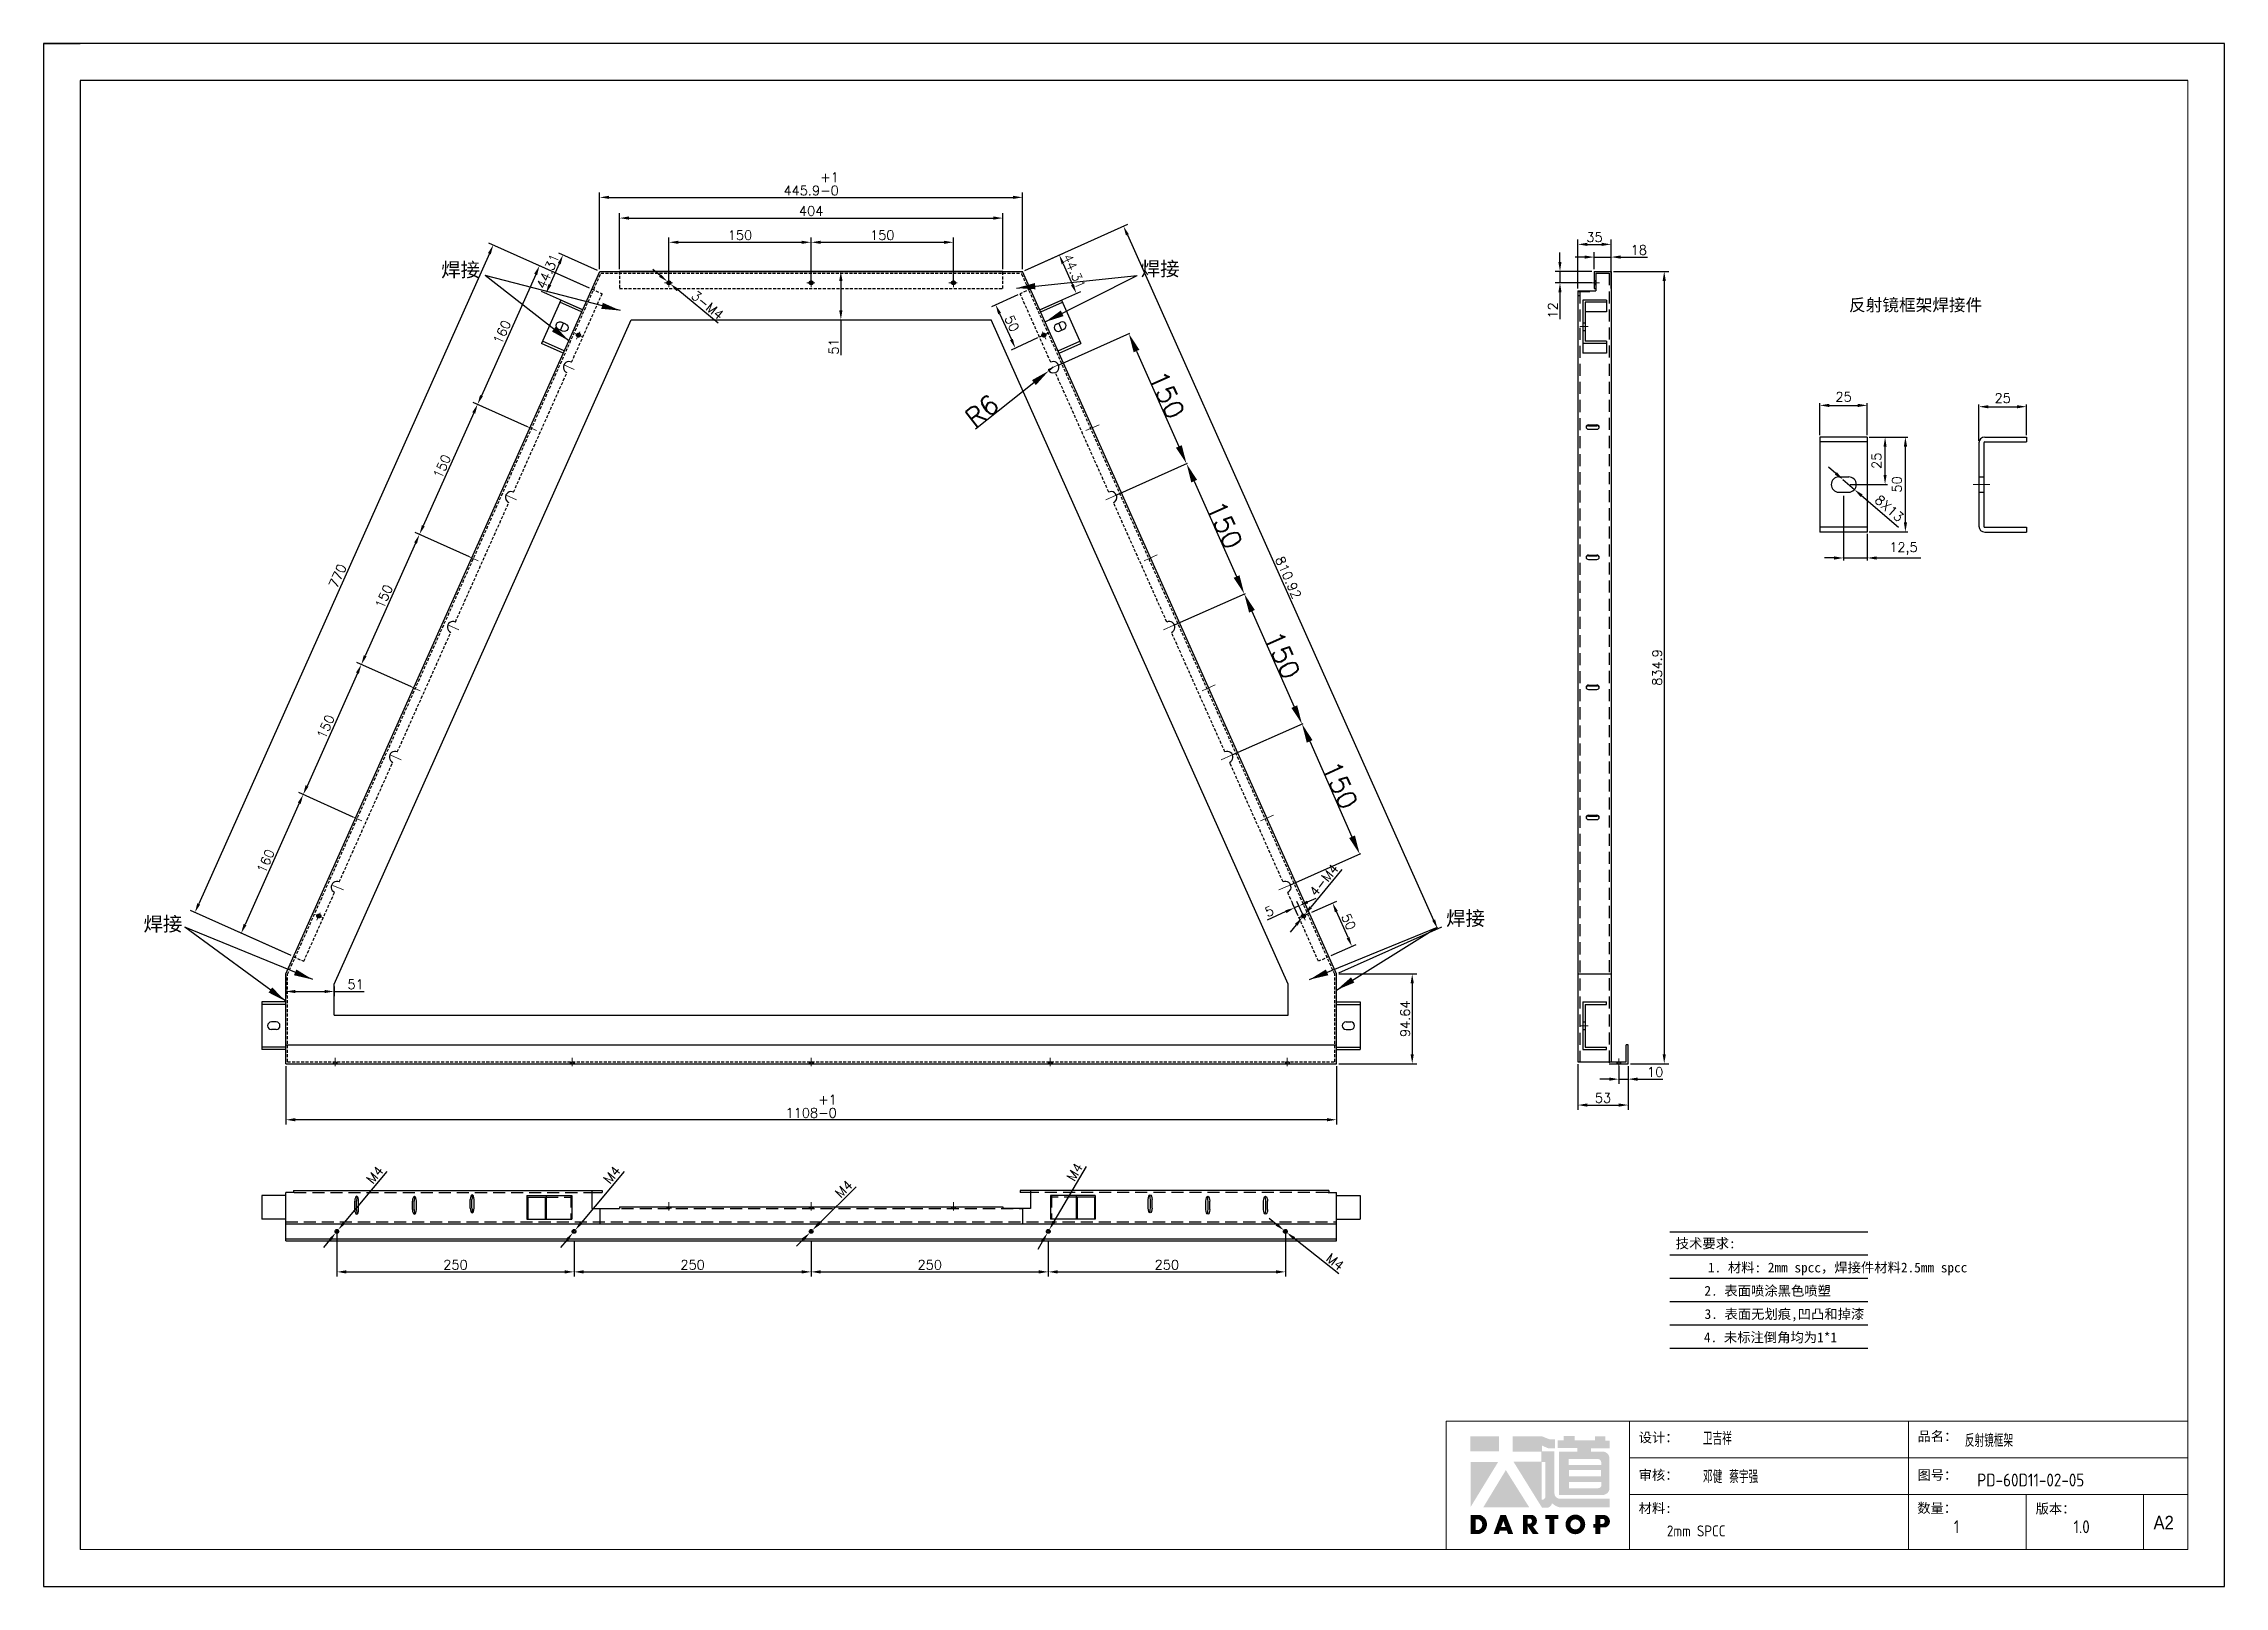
# Model space of a CAD drawing. Header units: millimetres. Extents: x -30327 to 34858, y 4015 to 75103.
# Drawn here: x -1843 to 457, y 52753 to 54378 of the extents above; entities that cross this region are included whole.
import ezdxf
from ezdxf.enums import TextEntityAlignment as Align

# ---------------------------------------------------------------- set-up
doc = ezdxf.new("R2010")
doc.units = ezdxf.units.MM
doc.linetypes.add('CENTER2', pattern=[28.575, 19.05, -3.175, 3.175, -3.175])
doc.linetypes.add('HIDDEN2', pattern=[4.7625, 3.175, -1.5875])
for name, color, linetype, lineweight in [('A-TITLEBLOCK', 7, 'Continuous', 18), ('cen', 1, 'CENTER2', 9), ('dim', 2, 'Continuous', 9), ('DIM-TEXT', 4, 'Continuous', 5)]:
    doc.layers.add(name, color=color, linetype=linetype, lineweight=lineweight)
for name, color, linetype in [('hidden', 3, 'HIDDEN2'), ('print', 30, 'Continuous'), ('yellow', 2, 'Continuous')]:
    doc.layers.add(name, color=color, linetype=linetype)
doc.styles.add('GB', font='GBENOR.SHX', dxfattribs={"bigfont": 'gbcbig.shx'})
doc.styles.add('HZ', font='')
doc.styles.add('SLDTEXTSTYLE0', font='simfang.ttf', dxfattribs={"bigfont": 'bigfont'})
doc.styles.add('SLDTEXTSTYLE1', font='Gothic.ttf', dxfattribs={"width": 0.913})
doc.styles.get("Standard").update_dxf_attribs({"font": 'txt', "bigfont": 'gbcbig.shx'})
doc.styles.get('HZ').set_extended_font_data('SimSun')
doc.dimstyles.new('1-4', dxfattribs={"dimscale": 4, "dimtxt": 2.5, "dimasz": 2.5, "dimexe": 1.25, "dimexo": 0.625, "dimtad": 1, "dimdsep": 46, "dimtxsty": 'Standard', "dimcen": 2.5, "dimadec": 0, "dimazin": 0, "dimtfac": 1, "dimtmove": 0, "dimatfit": 3, "dimfxl": 0, "dimarcsym": 0})
doc.dimstyles.new('ISO-25', dxfattribs={"dimtxt": 20, "dimasz": 20, "dimexe": 1.25, "dimexo": 0.625, "dimtad": 1, "dimtxsty": 'Standard', "dimcen": 2.5, "dimadec": 0, "dimazin": 0, "dimtfac": 1, "dimtmove": 0, "dimatfit": 3, "dimfxl": 0, "dimarcsym": 0})
doc.dimstyles.new('small', dxfattribs={"dimtxt": 5, "dimasz": 5, "dimexe": 1.25, "dimexo": 1, "dimgap": 2, "dimtad": 1, "dimtxsty": 'Standard', "dimcen": 2.5, "dimadec": 0, "dimazin": 0, "dimtfac": 1, "dimtmove": 0, "dimatfit": 3, "dimfxl": 0, "dimarcsym": 0})

msp = doc.modelspace()

# ---------------------------------------------------------------- texts
at = {"style": 'HZ'}
msp.add_text('反射镜框架焊接件', height=12.87242, dxfattribs=at).set_placement((60.8503, 54096.5917))
for s, height, p in [('技术要求:', 10.29794, (-90.2761, 53114.0768)), ('1. 材料: 2mm spcc，焊接件材料2.5mm spcc  ', 10.297936, (55.8576, 53088.7109)), ('    2. 表面喷涂黑色喷塑  ', 10.297936, (-31.9568, 53064.192)), ('3. 表面无划痕,凹凸和掉漆', 10.297936, (-7.2319, 53039.6731)), ('4. 未标注倒角均为1*1', 10.297936, (-21.9364, 53015.1542))]:
    msp.add_text(s, height=height, dxfattribs=at).set_placement(p, align=Align.MIDDLE_CENTER)
at = {"char_height": 15, "attachment_point": 1, "style": 'HZ'}
for insert, width in [((-1423.3866, 54147.7114), 99.079569), ((-685.8833, 54148.7002), 99.079569), ((-1737.3003, 53458.2282), 99.079569), ((-363.9178, 53464.1897), 166.276748)]:
    msp.add_mtext('焊接', dxfattribs=dict(at, insert=insert, width=width))

# ---------------------------------------------------------------- blocks, each defined once
blk = doc.blocks.new('grsh')
for p, q in [((-2046.6, 19615.6), (-2037.6, 19615.6)), ((-2046.6, 19610.6), (-2037.6, 19610.6))]:
    blk.add_line(p, q)
for centre, start, end in [((-2046.6, 19613.1), 90, 270), ((-2037.6, 19613.1), 270, 90)]:
    blk.add_arc(centre, 2.5, start, end)
blk = doc.blocks.new('*D1288')
at = {"layer": 'Defpoints', "color": 0}
for p in [(-810.5, 54216.4), (-1256.4, 54138.4), (-810.5, 54138.4)]:
    blk.add_point(p, dxfattribs=at)
at = {"layer": 'yellow', "color": 0, "lineweight": -2}
for p, q in [((-1256.4, 54140.9), (-1256.4, 54221.4)), ((-1246.4, 54216.4), (-820.5, 54216.4)), ((-810.5, 54140.9), (-810.5, 54221.4))]:
    blk.add_line(p, q, dxfattribs=at)
at = {"layer": 'yellow', "color": 0}
for points in [[(-1246.4, 54218.1), (-1246.4, 54214.8), (-1256.4, 54216.4)], [(-820.5, 54218.1), (-820.5, 54214.8), (-810.5, 54216.4)]]:
    blk.add_solid(points, dxfattribs=at)
at = {"layer": 'yellow', "color": 0, "insert": (-1033.4, 54230.6), "char_height": 10, "attachment_point": 5}
blk.add_mtext('445.9\\S+1^ -0;', dxfattribs=at)
blk = doc.blocks.new('*D1289')
at = {"layer": 'Defpoints', "color": 0}
for p in [(-831.4, 54194.6), (-1235.4, 54138.4), (-831.4, 54138.4)]:
    blk.add_point(p, dxfattribs=at)
at = {"layer": 'yellow', "color": 0, "lineweight": -2}
for p, q in [((-1235.4, 54140.9), (-1235.4, 54199.6)), ((-1225.4, 54194.6), (-841.4, 54194.6)), ((-831.4, 54140.9), (-831.4, 54199.6))]:
    blk.add_line(p, q, dxfattribs=at)
at = {"layer": 'yellow', "color": 0}
for points in [[(-1225.4, 54196.3), (-1225.4, 54192.9), (-1235.4, 54194.6)], [(-841.4, 54196.3), (-841.4, 54192.9), (-831.4, 54194.6)]]:
    blk.add_solid(points, dxfattribs=at)
at = {"layer": 'yellow', "color": 0, "insert": (-1033.4, 54202.1), "char_height": 10, "attachment_point": 5}
blk.add_mtext('404', dxfattribs=at)
blk = doc.blocks.new('*D1290')
at = {"layer": 'Defpoints', "color": 0}
for p in [(-1033.4, 54169.1), (-1183.4, 54126.4), (-1033.4, 54126.4)]:
    blk.add_point(p, dxfattribs=at)
at = {"layer": 'yellow', "color": 0, "lineweight": -2}
for p, q in [((-1183.4, 54128.9), (-1183.4, 54174.1)), ((-1033.4, 54128.9), (-1033.4, 54174.1)), ((-1173.4, 54169.1), (-1043.4, 54169.1))]:
    blk.add_line(p, q, dxfattribs=at)
at = {"layer": 'yellow', "color": 0}
for points in [[(-1173.4, 54170.7), (-1173.4, 54167.4), (-1183.4, 54169.1)], [(-1043.4, 54170.7), (-1043.4, 54167.4), (-1033.4, 54169.1)]]:
    blk.add_solid(points, dxfattribs=at)
at = {"layer": 'yellow', "color": 0, "insert": (-1108.4, 54176.6), "char_height": 10, "attachment_point": 5}
blk.add_mtext('150', dxfattribs=at)
blk = doc.blocks.new('*D1291')
at = {"layer": 'Defpoints', "color": 0}
for p in [(-883.4, 54169.1), (-1033.4, 54126.4), (-883.4, 54126.4)]:
    blk.add_point(p, dxfattribs=at)
at = {"layer": 'yellow', "color": 0, "lineweight": -2}
for p, q in [((-1033.4, 54128.9), (-1033.4, 54174.1)), ((-883.4, 54128.9), (-883.4, 54174.1)), ((-1023.4, 54169.1), (-893.4, 54169.1))]:
    blk.add_line(p, q, dxfattribs=at)
at = {"layer": 'yellow', "color": 0}
for points in [[(-1023.4, 54170.7), (-1023.4, 54167.4), (-1033.4, 54169.1)], [(-893.4, 54170.7), (-893.4, 54167.4), (-883.4, 54169.1)]]:
    blk.add_solid(points, dxfattribs=at)
at = {"layer": 'yellow', "color": 0, "insert": (-958.4, 54176.6), "char_height": 10, "attachment_point": 5}
blk.add_mtext('150', dxfattribs=at)
blk = doc.blocks.new('*D1292')
at = {"layer": 'Defpoints', "color": 0}
for p in [(-810.5, 54138.4), (-753.8, 54115.2), (-792.4, 54098)]:
    blk.add_point(p, dxfattribs=at)
at = {"layer": 'yellow', "color": 0, "lineweight": -2}
for p, q in [((-808.2, 54139.4), (-767.3, 54157.7)), ((-767.8, 54146.5), (-757.9, 54124.3)), ((-790.1, 54099), (-749.2, 54117.3))]:
    blk.add_line(p, q, dxfattribs=at)
at = {"layer": 'yellow', "color": 0}
for points in [[(-766.3, 54147.2), (-769.3, 54145.9), (-771.9, 54155.7)], [(-756.4, 54125), (-759.4, 54123.7), (-753.8, 54115.2)]]:
    blk.add_solid(points, dxfattribs=at)
at = {"layer": 'yellow', "color": 0, "insert": (-756, 54138.5), "char_height": 10, "attachment_point": 5, "rotation": 294.0946}
blk.add_mtext('44.31', dxfattribs=at)
blk = doc.blocks.new('*D1293')
at = {"layer": 'Defpoints', "color": 0}
for p in [(-810.5, 54138.4), (-373, 53445.7), (-479.4, 53398.1)]:
    blk.add_point(p, dxfattribs=at)
at = {"layer": 'yellow', "color": 0, "lineweight": -2}
for p, q in [((-808.2, 54139.4), (-699.5, 54188)), ((-700, 54176.9), (-377.1, 53454.9)), ((-477.1, 53399.2), (-368.5, 53447.8))]:
    blk.add_line(p, q, dxfattribs=at)
at = {"layer": 'yellow', "color": 0}
for points in [[(-698.5, 54177.5), (-701.5, 54176.2), (-704.1, 54186)], [(-375.6, 53455.5), (-378.6, 53454.2), (-373, 53445.7)]]:
    blk.add_solid(points, dxfattribs=at)
at = {"layer": 'yellow', "color": 0, "insert": (-530.3, 53815.8), "char_height": 10, "attachment_point": 5, "rotation": 294.0946}
blk.add_mtext('810.92', dxfattribs=at)
blk = doc.blocks.new('*D1294')
at = {"layer": 'Defpoints', "color": 0}
for p in [(-479.4, 53398.1), (-479.4, 53303.5), (-399.7, 53303.5)]:
    blk.add_point(p, dxfattribs=at)
at = {"layer": 'yellow', "color": 0, "lineweight": -2}
for p, q in [((-476.9, 53398.1), (-394.7, 53398.1)), ((-399.7, 53388.1), (-399.7, 53313.5)), ((-476.9, 53303.5), (-394.7, 53303.5))]:
    blk.add_line(p, q, dxfattribs=at)
at = {"layer": 'yellow', "color": 0}
for points in [[(-401.4, 53388.1), (-398, 53388.1), (-399.7, 53398.1)], [(-401.4, 53313.5), (-398, 53313.5), (-399.7, 53303.5)]]:
    blk.add_solid(points, dxfattribs=at)
at = {"layer": 'yellow', "color": 0, "insert": (-407.2, 53350.8), "char_height": 10, "attachment_point": 5, "rotation": 90}
blk.add_mtext('94.64', dxfattribs=at)
blk = doc.blocks.new('*D1295')
at = {"layer": 'Defpoints', "color": 0}
for p in [(-1587.4, 53303.5), (-479.4, 53303.5), (-1587.4, 53244.4)]:
    blk.add_point(p, dxfattribs=at)
at = {"layer": 'yellow', "color": 0, "lineweight": -2}
for p, q in [((-1587.4, 53301), (-1587.4, 53239.4)), ((-479.4, 53301), (-479.4, 53239.4)), ((-489.4, 53244.4), (-1577.4, 53244.4))]:
    blk.add_line(p, q, dxfattribs=at)
at = {"layer": 'yellow', "color": 0}
for points in [[(-1577.4, 53246.1), (-1577.4, 53242.8), (-1587.4, 53244.4)], [(-489.4, 53246.1), (-489.4, 53242.8), (-479.4, 53244.4)]]:
    blk.add_solid(points, dxfattribs=at)
at = {"layer": 'yellow', "color": 0, "insert": (-1033.4, 53258.6), "char_height": 10, "attachment_point": 5}
blk.add_mtext('1108\\S+1^ -0;', dxfattribs=at)
blk = doc.blocks.new('*D1296')
at = {"layer": 'Defpoints', "color": 0}
for p in [(-1264.7, 54119.7), (-1683.1, 53462.8), (-1579.3, 53416.3)]:
    blk.add_point(p, dxfattribs=at)
at = {"layer": 'yellow', "color": 0, "lineweight": -2}
for p, q in [((-1372.6, 54157.1), (-1679, 53471.9)), ((-1267, 54120.8), (-1373.1, 54168.2)), ((-1581.6, 53417.4), (-1687.7, 53464.8))]:
    blk.add_line(p, q, dxfattribs=at)
at = {"layer": 'yellow', "color": 0}
for points in [[(-1374.2, 54157.7), (-1371.1, 54156.4), (-1368.6, 54166.2)], [(-1680.6, 53472.6), (-1677.5, 53471.2), (-1683.1, 53462.8)]]:
    blk.add_solid(points, dxfattribs=at)
at = {"layer": 'yellow', "color": 0, "insert": (-1532.7, 53817.5), "char_height": 10, "attachment_point": 5, "rotation": 65.9054}
blk.add_mtext('770', dxfattribs=at)
blk = doc.blocks.new('*D1297')
at = {"layer": 'Defpoints', "color": 0}
for p in [(-1264.7, 54119.7), (-1385.1, 53998.3), (-1330, 53973.7)]:
    blk.add_point(p, dxfattribs=at)
at = {"layer": 'yellow', "color": 0, "lineweight": -2}
for p, q in [((-1267, 54120.8), (-1324.3, 54146.4)), ((-1323.8, 54135.2), (-1381, 54007.4)), ((-1332.3, 53974.7), (-1389.6, 54000.3))]:
    blk.add_line(p, q, dxfattribs=at)
at = {"layer": 'yellow', "color": 0}
for points in [[(-1325.4, 54135.9), (-1322.3, 54134.6), (-1319.8, 54144.4)], [(-1382.5, 54008.1), (-1379.5, 54006.8), (-1385.1, 53998.3)]]:
    blk.add_solid(points, dxfattribs=at)
at = {"layer": 'yellow', "color": 0, "insert": (-1359.3, 54074.4), "char_height": 10, "attachment_point": 5, "rotation": 65.9054}
blk.add_mtext('160', dxfattribs=at)
blk = doc.blocks.new('*D1298')
at = {"layer": 'Defpoints', "color": 0}
for p in [(-1330, 53973.7), (-1446.4, 53861.2), (-1391.3, 53836.6)]:
    blk.add_point(p, dxfattribs=at)
at = {"layer": 'yellow', "color": 0, "lineweight": -2}
for p, q in [((-1389.2, 53989.2), (-1442.3, 53870.3)), ((-1332.3, 53974.7), (-1389.6, 54000.3)), ((-1393.6, 53837.6), (-1451, 53863.2))]:
    blk.add_line(p, q, dxfattribs=at)
at = {"layer": 'yellow', "color": 0}
for points in [[(-1390.7, 53989.9), (-1387.6, 53988.5), (-1385.1, 53998.3)], [(-1443.8, 53871), (-1440.8, 53869.7), (-1446.4, 53861.2)]]:
    blk.add_solid(points, dxfattribs=at)
at = {"layer": 'yellow', "color": 0, "insert": (-1422.6, 53932.8), "char_height": 10, "attachment_point": 5, "rotation": 65.9054}
blk.add_mtext('150', dxfattribs=at)
blk = doc.blocks.new('*D1299')
at = {"layer": 'Defpoints', "color": 0}
for p in [(-1391.3, 53836.6), (-1507.7, 53724.1), (-1452.7, 53699.5)]:
    blk.add_point(p, dxfattribs=at)
at = {"layer": 'yellow', "color": 0, "lineweight": -2}
for p, q in [((-1450.5, 53852.1), (-1503.6, 53733.2)), ((-1393.6, 53837.6), (-1451, 53863.2)), ((-1454.9, 53700.5), (-1512.3, 53726.2))]:
    blk.add_line(p, q, dxfattribs=at)
at = {"layer": 'yellow', "color": 0}
for points in [[(-1452, 53852.8), (-1449, 53851.4), (-1446.4, 53861.2)], [(-1505.1, 53733.9), (-1502.1, 53732.6), (-1507.7, 53724.1)]]:
    blk.add_solid(points, dxfattribs=at)
at = {"layer": 'yellow', "color": 0, "insert": (-1483.9, 53795.7), "char_height": 10, "attachment_point": 5, "rotation": 65.9054}
blk.add_mtext('150', dxfattribs=at)
blk = doc.blocks.new('*D1300')
at = {"layer": 'Defpoints', "color": 0}
for p in [(-1452.7, 53699.5), (-1569, 53587), (-1514, 53562.4)]:
    blk.add_point(p, dxfattribs=at)
at = {"layer": 'yellow', "color": 0, "lineweight": -2}
for p, q in [((-1511.8, 53715), (-1564.9, 53596.1)), ((-1454.9, 53700.5), (-1512.3, 53726.2)), ((-1516.2, 53563.4), (-1573.6, 53589.1))]:
    blk.add_line(p, q, dxfattribs=at)
at = {"layer": 'yellow', "color": 0}
for points in [[(-1513.3, 53715.7), (-1510.3, 53714.3), (-1507.7, 53724.1)], [(-1566.5, 53596.8), (-1563.4, 53595.5), (-1569, 53587)]]:
    blk.add_solid(points, dxfattribs=at)
at = {"layer": 'yellow', "color": 0, "insert": (-1545.2, 53658.6), "char_height": 10, "attachment_point": 5, "rotation": 65.9054}
blk.add_mtext('150', dxfattribs=at)
blk = doc.blocks.new('*D1301')
at = {"layer": 'Defpoints', "color": 0}
for p in [(-1514, 53562.4), (-1634.3, 53441), (-1579.3, 53416.3)]:
    blk.add_point(p, dxfattribs=at)
at = {"layer": 'yellow', "color": 0, "lineweight": -2}
for p, q in [((-1573.1, 53577.9), (-1630.3, 53450.1)), ((-1516.2, 53563.4), (-1573.6, 53589.1)), ((-1581.6, 53417.4), (-1638.9, 53443))]:
    blk.add_line(p, q, dxfattribs=at)
at = {"layer": 'yellow', "color": 0}
for points in [[(-1574.6, 53578.6), (-1571.6, 53577.2), (-1569, 53587)], [(-1631.8, 53450.8), (-1628.7, 53449.4), (-1634.3, 53441)]]:
    blk.add_solid(points, dxfattribs=at)
at = {"layer": 'yellow', "color": 0, "insert": (-1608.5, 53517), "char_height": 10, "attachment_point": 5, "rotation": 65.9054}
blk.add_mtext('160', dxfattribs=at)
blk = doc.blocks.new('*D1302')
at = {"layer": 'Defpoints', "color": 0}
for p in [(-1185, 54127.7), (-1181.9, 54125.2)]:
    blk.add_point(p, dxfattribs=at)
at = {"layer": 'dim', "color": 0, "lineweight": -2}
for p, q in [((-1192.7, 54134), (-1200.5, 54140.3)), ((-1185, 54127.7), (-1181.9, 54125.2)), ((-1131.3, 54083.9), (-1174.1, 54118.8))]:
    blk.add_line(p, q, dxfattribs=at)
at = {"layer": 'dim', "color": 0}
for points in [[(-1191.7, 54135.3), (-1193.8, 54132.7), (-1185, 54127.7)], [(-1173.1, 54120.1), (-1175.2, 54117.5), (-1181.9, 54125.2)]]:
    blk.add_solid(points, dxfattribs=at)
at = {"layer": 'dim', "color": 0, "insert": (-1142.7, 54102.9), "char_height": 10, "attachment_point": 5, "rotation": 320.7984}
blk.add_mtext('3-M4', dxfattribs=at)
blk = doc.blocks.new('*D1303')
at = {"layer": 'Defpoints', "color": 0}
for p in [(-243.9, 54126.4), (-208, 54138.4), (-208, 54126.4)]:
    blk.add_point(p, dxfattribs=at)
at = {"layer": 'yellow', "color": 0, "lineweight": -2}
for p, q in [((-243.9, 54148.4), (-243.9, 54158.4)), ((-210.5, 54138.4), (-248.9, 54138.4)), ((-210.5, 54126.4), (-248.9, 54126.4)), ((-243.9, 54138.4), (-243.9, 54126.4)), ((-243.9, 54116.4), (-243.9, 54088.1))]:
    blk.add_line(p, q, dxfattribs=at)
at = {"layer": 'yellow', "color": 0}
for points in [[(-245.6, 54148.4), (-242.3, 54148.4), (-243.9, 54138.4)], [(-245.6, 54116.4), (-242.3, 54116.4), (-243.9, 54126.4)]]:
    blk.add_solid(points, dxfattribs=at)
at = {"layer": 'yellow', "color": 0, "insert": (-251.4, 54097.3), "char_height": 10, "attachment_point": 5, "rotation": 90}
blk.add_mtext('12', dxfattribs=at)
blk = doc.blocks.new('*D1304')
at = {"layer": 'Defpoints', "color": 0}
for p in [(-190, 54166.9), (-225, 54118), (-190, 54118)]:
    blk.add_point(p, dxfattribs=at)
at = {"layer": 'yellow', "color": 0, "lineweight": -2}
for p, q in [((-225, 54120.5), (-225, 54171.9)), ((-190, 54120.5), (-190, 54171.9)), ((-215, 54166.9), (-200, 54166.9))]:
    blk.add_line(p, q, dxfattribs=at)
at = {"layer": 'yellow', "color": 0}
for points in [[(-215, 54168.6), (-215, 54165.2), (-225, 54166.9)], [(-200, 54168.6), (-200, 54165.2), (-190, 54166.9)]]:
    blk.add_solid(points, dxfattribs=at)
at = {"layer": 'yellow', "color": 0, "insert": (-207.5, 54174.4), "char_height": 10, "attachment_point": 5}
blk.add_mtext('35', dxfattribs=at)
blk = doc.blocks.new('*D1305')
at = {"layer": 'Defpoints', "color": 0}
for p in [(-190, 54153.5), (-208, 54138.4), (-190, 54138.4)]:
    blk.add_point(p, dxfattribs=at)
at = {"layer": 'yellow', "color": 0, "lineweight": -2}
for p, q in [((-218, 54153.5), (-228, 54153.5)), ((-208, 54140.9), (-208, 54158.5)), ((-208, 54153.5), (-190, 54153.5)), ((-190, 54140.9), (-190, 54158.5)), ((-180, 54153.5), (-151.6, 54153.5))]:
    blk.add_line(p, q, dxfattribs=at)
at = {"layer": 'yellow', "color": 0}
for points in [[(-218, 54155.2), (-218, 54151.8), (-208, 54153.5)], [(-180, 54155.2), (-180, 54151.8), (-190, 54153.5)]]:
    blk.add_solid(points, dxfattribs=at)
at = {"layer": 'yellow', "color": 0, "insert": (-160.8, 54161), "char_height": 10, "attachment_point": 5}
blk.add_mtext('18', dxfattribs=at)
blk = doc.blocks.new('*D1306')
at = {"layer": 'Defpoints', "color": 0}
for p in [(-190, 54138.4), (-172, 53303.5), (-134, 53303.5)]:
    blk.add_point(p, dxfattribs=at)
at = {"layer": 'yellow', "color": 0, "lineweight": -2}
for p, q in [((-187.5, 54138.4), (-129, 54138.4)), ((-134, 54128.4), (-134, 53313.5)), ((-169.5, 53303.5), (-129, 53303.5))]:
    blk.add_line(p, q, dxfattribs=at)
at = {"layer": 'yellow', "color": 0}
for points in [[(-135.7, 54128.4), (-132.3, 54128.4), (-134, 54138.4)], [(-135.7, 53313.5), (-132.3, 53313.5), (-134, 53303.5)]]:
    blk.add_solid(points, dxfattribs=at)
at = {"layer": 'yellow', "color": 0, "insert": (-141.5, 53721), "char_height": 10, "attachment_point": 5, "rotation": 90}
blk.add_mtext('834.9', dxfattribs=at)
blk = doc.blocks.new('*D1307')
at = {"layer": 'Defpoints', "color": 0}
for p in [(-225, 53305.5), (-172, 53303.5), (-172, 53259.9)]:
    blk.add_point(p, dxfattribs=at)
at = {"layer": 'yellow', "color": 0, "lineweight": -2}
for p, q in [((-225, 53303), (-225, 53254.9)), ((-172, 53301), (-172, 53254.9)), ((-215, 53259.9), (-182, 53259.9))]:
    blk.add_line(p, q, dxfattribs=at)
at = {"layer": 'yellow', "color": 0}
for points in [[(-215, 53261.6), (-215, 53258.2), (-225, 53259.9)], [(-182, 53261.6), (-182, 53258.2), (-172, 53259.9)]]:
    blk.add_solid(points, dxfattribs=at)
at = {"layer": 'yellow', "color": 0, "insert": (-198.5, 53267.4), "char_height": 10, "attachment_point": 5}
blk.add_mtext('53', dxfattribs=at)
blk = doc.blocks.new('*D1308')
at = {"layer": 'Defpoints', "color": 0}
for p in [(-182, 53303.5), (-172, 53303.5), (-172, 53287.2)]:
    blk.add_point(p, dxfattribs=at)
at = {"layer": 'yellow', "color": 0, "lineweight": -2}
for p, q in [((-182, 53301), (-182, 53282.2)), ((-172, 53301), (-172, 53282.2)), ((-192, 53287.2), (-202, 53287.2)), ((-182, 53287.2), (-172, 53287.2)), ((-162, 53287.2), (-135.3, 53287.2))]:
    blk.add_line(p, q, dxfattribs=at)
at = {"layer": 'yellow', "color": 0}
for points in [[(-192, 53288.9), (-192, 53285.5), (-182, 53287.2)], [(-162, 53288.9), (-162, 53285.5), (-172, 53287.2)]]:
    blk.add_solid(points, dxfattribs=at)
at = {"layer": 'yellow', "color": 0, "insert": (-143.6, 53294.7), "char_height": 10, "attachment_point": 5}
blk.add_mtext('10', dxfattribs=at)
blk = doc.blocks.new('111222333')
for p, q in [((-15.8, 13), (-15.8, 22)), ((-5.8, 13), (-5.8, 22))]:
    blk.add_line(p, q)
for centre, start, end in [((-10.8, 22), 0, 180), ((-10.8, 13), 180, 0)]:
    blk.add_arc(centre, 5, start, end)
blk = doc.blocks.new('*D1309')
at = {"layer": 'Defpoints', "color": 0}
for p in [(-1283.4, 53118.8), (-1033.4, 53118.8), (-1033.4, 53084.1)]:
    blk.add_point(p, dxfattribs=at)
at = {"layer": 'dim', "color": 0, "lineweight": -2}
for p, q in [((-1283.4, 53116.3), (-1283.4, 53079.1)), ((-1033.4, 53116.3), (-1033.4, 53079.1)), ((-1273.4, 53084.1), (-1043.4, 53084.1))]:
    blk.add_line(p, q, dxfattribs=at)
at = {"layer": 'dim', "color": 0}
for points in [[(-1273.4, 53085.8), (-1273.4, 53082.4), (-1283.4, 53084.1)], [(-1043.4, 53085.8), (-1043.4, 53082.4), (-1033.4, 53084.1)]]:
    blk.add_solid(points, dxfattribs=at)
at = {"layer": 'dim', "color": 0, "insert": (-1158.4, 53091.6), "char_height": 10, "attachment_point": 5}
blk.add_mtext('250', dxfattribs=at)
blk = doc.blocks.new('*D1310')
at = {"layer": 'Defpoints', "color": 0}
for p in [(-1033.4, 53119.8), (-783.4, 53119.8), (-783.4, 53084.1)]:
    blk.add_point(p, dxfattribs=at)
at = {"layer": 'dim', "color": 0, "lineweight": -2}
for p, q in [((-1033.4, 53117.3), (-1033.4, 53079.1)), ((-783.4, 53117.3), (-783.4, 53079.1)), ((-1023.4, 53084.1), (-793.4, 53084.1))]:
    blk.add_line(p, q, dxfattribs=at)
at = {"layer": 'dim', "color": 0}
for points in [[(-1023.4, 53085.8), (-1023.4, 53082.4), (-1033.4, 53084.1)], [(-793.4, 53085.8), (-793.4, 53082.4), (-783.4, 53084.1)]]:
    blk.add_solid(points, dxfattribs=at)
at = {"layer": 'dim', "color": 0, "insert": (-908.4, 53091.6), "char_height": 10, "attachment_point": 5}
blk.add_mtext('250', dxfattribs=at)
blk = doc.blocks.new('*D1311')
at = {"layer": 'Defpoints', "color": 0}
for p in [(-535, 53128), (-531.9, 53125.5)]:
    blk.add_point(p, dxfattribs=at)
at = {"layer": 'dim', "color": 0, "lineweight": -2}
for p, q in [((-542.8, 53134.2), (-550.6, 53140.4)), ((-535, 53128), (-531.9, 53125.5)), ((-477.2, 53082.1), (-524, 53119.3))]:
    blk.add_line(p, q, dxfattribs=at)
at = {"layer": 'dim', "color": 0}
for points in [[(-541.8, 53135.5), (-543.9, 53132.9), (-535, 53128)], [(-523, 53120.6), (-525.1, 53118), (-531.9, 53125.5)]]:
    blk.add_solid(points, dxfattribs=at)
at = {"layer": 'dim', "color": 0, "insert": (-481, 53094.7), "char_height": 10, "attachment_point": 5, "rotation": 321.5368}
blk.add_mtext('M4', dxfattribs=at)
blk = doc.blocks.new('*D1312')
at = {"layer": 'Defpoints', "color": 0}
for p in [(-1256.4, 54138.4), (-1313, 54115.2), (-1274.4, 54098)]:
    blk.add_point(p, dxfattribs=at)
at = {"layer": 'yellow', "color": 0, "lineweight": -2}
for p, q in [((-1299, 54146.5), (-1309, 54124.3)), ((-1258.6, 54139.4), (-1299.5, 54157.7)), ((-1276.7, 54099), (-1317.6, 54117.2))]:
    blk.add_line(p, q, dxfattribs=at)
at = {"layer": 'yellow', "color": 0}
for points in [[(-1300.6, 54147.2), (-1297.5, 54145.8), (-1295, 54155.7)], [(-1310.5, 54125), (-1307.4, 54123.7), (-1313, 54115.2)]]:
    blk.add_solid(points, dxfattribs=at)
at = {"layer": 'yellow', "color": 0, "insert": (-1310.9, 54138.5), "char_height": 10, "attachment_point": 5, "rotation": 65.9353}
blk.add_mtext('44.31', dxfattribs=at)
blk = doc.blocks.new('*D1322')
at = {"layer": 'Defpoints', "color": 0}
for p in [(-508, 53462), (-483.7, 53472.8), (-487.6, 53416.3)]:
    blk.add_point(p, dxfattribs=at)
at = {"layer": 'DIM-TEXT', "color": 0, "lineweight": -2}
for p, q in [((-505.7, 53463), (-479.2, 53474.8)), ((-467.4, 53436.3), (-479.7, 53463.7)), ((-485.3, 53417.4), (-458.8, 53429.2))]:
    blk.add_line(p, q, dxfattribs=at)
at = {"layer": 'DIM-TEXT', "color": 0}
for points in [[(-478.1, 53464.4), (-481.2, 53463), (-483.7, 53472.8)], [(-465.9, 53437), (-468.9, 53435.6), (-463.3, 53427.2)]]:
    blk.add_solid(points, dxfattribs=at)
at = {"layer": 'DIM-TEXT', "color": 0, "insert": (-466.7, 53453), "char_height": 10, "attachment_point": 5, "rotation": 294.0946}
blk.add_mtext('50', dxfattribs=at)
blk = doc.blocks.new('*D1323')
at = {"layer": 'Defpoints', "color": 0}
for p in [(-813.1, 54114.9), (-818.2, 54057.6), (-792.4, 54069.3)]:
    blk.add_point(p, dxfattribs=at)
at = {"layer": 'DIM-TEXT', "color": 0, "lineweight": -2}
for p, q in [((-815.4, 54113.8), (-843.4, 54101.1)), ((-834.7, 54094), (-822.3, 54066.7)), ((-794.7, 54068.3), (-822.7, 54055.5))]:
    blk.add_line(p, q, dxfattribs=at)
at = {"layer": 'DIM-TEXT', "color": 0}
for points in [[(-833.2, 54094.7), (-836.3, 54093.3), (-838.9, 54103.1)], [(-820.8, 54067.4), (-823.8, 54066), (-818.2, 54057.6)]]:
    blk.add_solid(points, dxfattribs=at)
at = {"layer": 'DIM-TEXT', "color": 0, "insert": (-821.7, 54083.5), "char_height": 10, "attachment_point": 5, "rotation": 294.4387}
blk.add_mtext('50', dxfattribs=at)
blk = doc.blocks.new('*D1324')
at = {"layer": 'Defpoints', "color": 0}
for p in [(-519.1, 53469.8), (-518.9, 53457.1), (-514.4, 53459.1)]:
    blk.add_point(p, dxfattribs=at)
at = {"layer": 'DIM-TEXT', "color": 0, "lineweight": -2}
for p, q in [((-532.8, 53463.7), (-552.6, 53454.9)), ((-519.9, 53459.4), (-525.8, 53472.4)), ((-519.1, 53469.8), (-523.7, 53467.8)), ((-515.4, 53461.4), (-521.2, 53474.4)), ((-510, 53473.9), (-500.9, 53478))]:
    blk.add_line(p, q, dxfattribs=at)
at = {"layer": 'DIM-TEXT', "color": 0}
for points in [[(-533.5, 53465.2), (-532.2, 53462.2), (-523.7, 53467.8)], [(-510.7, 53475.4), (-509.3, 53472.4), (-519.1, 53469.8)]]:
    blk.add_solid(points, dxfattribs=at)
at = {"layer": 'DIM-TEXT', "color": 0, "insert": (-550.4, 53464.1), "char_height": 10, "attachment_point": 5, "rotation": 24.0946}
blk.add_mtext('5', dxfattribs=at)
blk = doc.blocks.new('*D1325')
at = {"layer": 'Defpoints', "color": 0}
for p in [(-515.6, 53457.6), (-513.1, 53460.7)]:
    blk.add_point(p, dxfattribs=at)
at = {"layer": 'DIM-TEXT', "color": 0, "lineweight": -2}
for p, q in [((-473.8, 53508.3), (-506.7, 53468.4)), ((-515.6, 53457.6), (-513.1, 53460.7)), ((-522, 53449.9), (-528.4, 53442.1))]:
    blk.add_line(p, q, dxfattribs=at)
at = {"layer": 'DIM-TEXT', "color": 0}
for points in [[(-523.3, 53450.9), (-520.7, 53448.8), (-515.6, 53457.6)], [(-508, 53469.4), (-505.4, 53467.3), (-513.1, 53460.7)]]:
    blk.add_solid(points, dxfattribs=at)
at = {"layer": 'DIM-TEXT', "color": 0, "insert": (-492.8, 53497), "char_height": 10, "attachment_point": 5, "rotation": 50.4785}
blk.add_mtext('4-M4', dxfattribs=at)
blk = doc.blocks.new('*D1313')
at = {"layer": 'Defpoints', "color": 0}
for p in [(-783.4, 53119.8), (-533.4, 53126.8), (-533.4, 53084.1)]:
    blk.add_point(p, dxfattribs=at)
at = {"layer": 'dim', "color": 0, "lineweight": -2}
for p, q in [((-783.4, 53117.3), (-783.4, 53079.1)), ((-533.4, 53124.3), (-533.4, 53079.1)), ((-773.4, 53084.1), (-543.4, 53084.1))]:
    blk.add_line(p, q, dxfattribs=at)
at = {"layer": 'dim', "color": 0}
for points in [[(-773.4, 53085.8), (-773.4, 53082.4), (-783.4, 53084.1)], [(-543.4, 53085.8), (-543.4, 53082.4), (-533.4, 53084.1)]]:
    blk.add_solid(points, dxfattribs=at)
at = {"layer": 'dim', "color": 0, "insert": (-658.4, 53091.6), "char_height": 10, "attachment_point": 5}
blk.add_mtext('250', dxfattribs=at)
blk = doc.blocks.new('*D1314')
at = {"layer": 'Defpoints', "color": 0}
for p in [(-1533.4, 53126.8), (-1283.4, 53119.8), (-1283.4, 53084.1)]:
    blk.add_point(p, dxfattribs=at)
at = {"layer": 'dim', "color": 0, "lineweight": -2}
for p, q in [((-1533.4, 53124.3), (-1533.4, 53079.1)), ((-1283.4, 53117.3), (-1283.4, 53079.1)), ((-1523.4, 53084.1), (-1293.4, 53084.1))]:
    blk.add_line(p, q, dxfattribs=at)
at = {"layer": 'dim', "color": 0}
for points in [[(-1523.4, 53085.8), (-1523.4, 53082.4), (-1533.4, 53084.1)], [(-1293.4, 53085.8), (-1293.4, 53082.4), (-1283.4, 53084.1)]]:
    blk.add_solid(points, dxfattribs=at)
at = {"layer": 'dim', "color": 0, "insert": (-1408.4, 53091.6), "char_height": 10, "attachment_point": 5}
blk.add_mtext('250', dxfattribs=at)
blk = doc.blocks.new('*D1315')
at = {"layer": 'Defpoints', "color": 0}
for p in [(-1034.8, 53125.3), (-1032, 53128.2)]:
    blk.add_point(p, dxfattribs=at)
at = {"layer": 'dim', "color": 0, "lineweight": -2}
for p, q in [((-986.1, 53173.8), (-1024.9, 53135.2)), ((-1041.9, 53118.3), (-1049, 53111.3)), ((-1034.8, 53125.3), (-1032, 53128.2))]:
    blk.add_line(p, q, dxfattribs=at)
at = {"layer": 'dim', "color": 0}
for points in [[(-1026.1, 53136.4), (-1023.7, 53134), (-1032, 53128.2)], [(-1043.1, 53119.5), (-1040.8, 53117.1), (-1034.8, 53125.3)]]:
    blk.add_solid(points, dxfattribs=at)
at = {"layer": 'dim', "color": 0, "insert": (-999, 53171.5), "char_height": 10, "attachment_point": 5, "rotation": 44.8099}
blk.add_mtext('M4', dxfattribs=at)
blk = doc.blocks.new('*D1316')
at = {"layer": 'Defpoints', "color": 0}
for p in [(-1534.7, 53125.2), (-1532.1, 53128.3)]:
    blk.add_point(p, dxfattribs=at)
at = {"layer": 'dim', "color": 0, "lineweight": -2}
for p, q in [((-1480.7, 53189.9), (-1525.7, 53136)), ((-1541.1, 53117.5), (-1547.5, 53109.9)), ((-1534.7, 53125.2), (-1532.1, 53128.3))]:
    blk.add_line(p, q, dxfattribs=at)
at = {"layer": 'dim', "color": 0}
for points in [[(-1527, 53137), (-1524.4, 53134.9), (-1532.1, 53128.3)], [(-1542.4, 53118.6), (-1539.8, 53116.5), (-1534.7, 53125.2)]]:
    blk.add_solid(points, dxfattribs=at)
at = {"layer": 'dim', "color": 0, "insert": (-1493.4, 53186.4), "char_height": 10, "attachment_point": 5, "rotation": 50.1264}
blk.add_mtext('M4', dxfattribs=at)
blk = doc.blocks.new('*D1326')
at = {"layer": 'Defpoints', "color": 0}
for p in [(-1033.4, 54138.4), (-1033.4, 54087.4), (-1002.1, 54087.4)]:
    blk.add_point(p, dxfattribs=at)
at = {"layer": 'dim', "color": 0, "lineweight": -2}
for p, q in [((-1030.9, 54138.4), (-997.1, 54138.4)), ((-1002.1, 54128.4), (-1002.1, 54097.4)), ((-1030.9, 54087.4), (-997.1, 54087.4)), ((-1002.1, 54087.4), (-1002.1, 54050))]:
    blk.add_line(p, q, dxfattribs=at)
at = {"layer": 'dim', "color": 0}
for points in [[(-1003.8, 54128.4), (-1000.4, 54128.4), (-1002.1, 54138.4)], [(-1003.8, 54097.4), (-1000.4, 54097.4), (-1002.1, 54087.4)]]:
    blk.add_solid(points, dxfattribs=at)
at = {"layer": 'dim', "color": 0, "insert": (-1009.6, 54059.2), "char_height": 10, "attachment_point": 5, "rotation": 90}
blk.add_mtext('51', dxfattribs=at)
blk = doc.blocks.new('*D1327')
at = {"layer": 'Defpoints', "color": 0}
for p in [(-1587.4, 53398.1), (-1536.4, 53387.3), (-1536.4, 53379.6)]:
    blk.add_point(p, dxfattribs=at)
at = {"layer": 'dim', "color": 0, "lineweight": -2}
for p, q in [((-1587.4, 53395.6), (-1587.4, 53374.6)), ((-1577.4, 53379.6), (-1546.4, 53379.6)), ((-1536.4, 53384.8), (-1536.4, 53374.6)), ((-1536.4, 53379.6), (-1504.5, 53379.6))]:
    blk.add_line(p, q, dxfattribs=at)
at = {"layer": 'dim', "color": 0}
for points in [[(-1577.4, 53381.2), (-1577.4, 53377.9), (-1587.4, 53379.6)], [(-1546.4, 53381.2), (-1546.4, 53377.9), (-1536.4, 53379.6)]]:
    blk.add_solid(points, dxfattribs=at)
at = {"layer": 'dim', "color": 0, "insert": (-1513.7, 53387.1), "char_height": 10, "attachment_point": 5}
blk.add_mtext('51', dxfattribs=at)
blk = doc.blocks.new('*D1317')
at = {"layer": 'Defpoints', "color": 0}
for p in [(-772.7, 54039.8), (-637.6, 53935.7), (-711.9, 53902.7)]:
    blk.add_point(p, dxfattribs=at)
at = {"layer": 'DIM-TEXT', "color": 0, "lineweight": -2}
for p, q in [((-772.1, 54040.1), (-697.4, 54073.3)), ((-690.4, 54054.5), (-645.8, 53953.9)), ((-711.3, 53903), (-636.5, 53936.2))]:
    blk.add_line(p, q, dxfattribs=at)
at = {"layer": 'DIM-TEXT', "color": 0}
for points in [[(-687.3, 54055.8), (-693.4, 54053.1), (-698.5, 54072.8)], [(-642.7, 53955.3), (-648.8, 53952.6), (-637.6, 53935.7)]]:
    blk.add_solid(points, dxfattribs=at)
at = {"layer": 'DIM-TEXT', "color": 0, "insert": (-658.4, 54008.5), "char_height": 20, "attachment_point": 5, "rotation": 293.9367}
blk.add_mtext('150', dxfattribs=at)
blk = doc.blocks.new('*D1318')
at = {"layer": 'Defpoints', "color": 0}
for p in [(-711.9, 53902.7), (-576.8, 53798.6), (-651, 53765.6)]:
    blk.add_point(p, dxfattribs=at)
at = {"layer": 'DIM-TEXT', "color": 0, "lineweight": -2}
for p, q in [((-711.3, 53903), (-636.5, 53936.2)), ((-629.5, 53917.4), (-584.9, 53816.8)), ((-650.4, 53765.9), (-575.6, 53799.1))]:
    blk.add_line(p, q, dxfattribs=at)
at = {"layer": 'DIM-TEXT', "color": 0}
for points in [[(-626.5, 53918.7), (-632.6, 53916), (-637.6, 53935.7)], [(-581.8, 53818.2), (-587.9, 53815.5), (-576.8, 53798.6)]]:
    blk.add_solid(points, dxfattribs=at)
at = {"layer": 'DIM-TEXT', "color": 0, "insert": (-597.5, 53871.4), "char_height": 20, "attachment_point": 5, "rotation": 293.9367}
blk.add_mtext('150', dxfattribs=at)
blk = doc.blocks.new('*D1319')
at = {"layer": 'Defpoints', "color": 0}
for p in [(-651, 53765.6), (-515.9, 53661.5), (-590.1, 53628.5)]:
    blk.add_point(p, dxfattribs=at)
at = {"layer": 'DIM-TEXT', "color": 0, "lineweight": -2}
for p, q in [((-650.4, 53765.9), (-575.6, 53799.1)), ((-568.7, 53780.3), (-524, 53679.7)), ((-589.6, 53628.8), (-514.8, 53662))]:
    blk.add_line(p, q, dxfattribs=at)
at = {"layer": 'DIM-TEXT', "color": 0}
for points in [[(-565.6, 53781.6), (-571.7, 53778.9), (-576.8, 53798.6)], [(-521, 53681.1), (-527.1, 53678.4), (-515.9, 53661.5)]]:
    blk.add_solid(points, dxfattribs=at)
at = {"layer": 'DIM-TEXT', "color": 0, "insert": (-536.6, 53734.3), "char_height": 20, "attachment_point": 5, "rotation": 293.9367}
blk.add_mtext('150', dxfattribs=at)
blk = doc.blocks.new('*D1320')
at = {"layer": 'Defpoints', "color": 0}
for p in [(-782.9, 54033.6), (-778.2, 54037.4)]:
    blk.add_point(p, dxfattribs=at)
at = {"layer": 'DIM-TEXT', "color": 0, "lineweight": -2}
for p, q in [((-778.2, 54037.4), (-782.9, 54033.6)), ((-860.1, 53972.4), (-798.6, 54021.2))]:
    blk.add_line(p, q, dxfattribs=at)
blk.add_arc((-778.2, 54037.4), 6, 206.4977, 287.9684, dxfattribs=at)
at = {"layer": 'DIM-TEXT', "color": 0}
blk.add_solid([(-800.6, 54023.8), (-796.5, 54018.6), (-782.9, 54033.6)], dxfattribs=at)
at = {"layer": 'DIM-TEXT', "color": 0, "insert": (-853.2, 53991.4), "char_height": 20, "attachment_point": 5, "rotation": 38.4343}
blk.add_mtext('R6', dxfattribs=at)
blk = doc.blocks.new('*D1321')
at = {"layer": 'Defpoints', "color": 0}
for p in [(-590.1, 53628.5), (-455.1, 53524.4), (-529.3, 53491.4)]:
    blk.add_point(p, dxfattribs=at)
at = {"layer": 'DIM-TEXT', "color": 0, "lineweight": -2}
for p, q in [((-589.6, 53628.8), (-514.8, 53662)), ((-507.8, 53643.2), (-463.2, 53542.6)), ((-528.7, 53491.7), (-453.9, 53524.9))]:
    blk.add_line(p, q, dxfattribs=at)
at = {"layer": 'DIM-TEXT', "color": 0}
for points in [[(-504.8, 53644.5), (-510.9, 53641.8), (-515.9, 53661.5)], [(-460.1, 53544), (-466.2, 53541.3), (-455.1, 53524.4)]]:
    blk.add_solid(points, dxfattribs=at)
at = {"layer": 'DIM-TEXT', "color": 0, "insert": (-475.8, 53597.2), "char_height": 20, "attachment_point": 5, "rotation": 293.9367}
blk.add_mtext('150', dxfattribs=at)
blk = doc.blocks.new('HEGHER')
for p, q in [((-26.3, 44092.1), (-1.3, 44092.1)), ((-26.3, 44089.6), (-1.3, 44089.6)), ((-1.3, 44092.1), (-1.3, 44042.1)), ((-1.3, 44092.1), (-1.3, 44042.1)), ((-16.3, 44071.1), (-11.3, 44071.1)), ((-16.3, 44063.1), (-11.3, 44063.1)), ((-26.3, 44044.6), (-1.3, 44044.6)), ((-26.3, 44042.1), (-1.3, 44042.1))]:
    blk.add_line(p, q)
for centre, start, end in [((-16.3, 44067.1), 90, 270), ((-11.3, 44067.1), 270, 90)]:
    blk.add_arc(centre, 4, start, end)
blk = doc.blocks.new('*D993')
at = {"layer": 'Defpoints', "color": 0, "transparency": 16777216}
for p in [(27341.7, 19244.3), (27316.7, 19227.6), (27341.7, 19227.6)]:
    blk.add_point(p, dxfattribs=at)
at = {"layer": 'dim', "color": 0, "lineweight": -2, "transparency": 16777216}
for p, q in [((27316.7, 19228.6), (27316.7, 19245.5)), ((27341.7, 19228.6), (27341.7, 19245.5)), ((27321.7, 19244.3), (27336.7, 19244.3))]:
    blk.add_line(p, q, dxfattribs=at)
at = {"layer": 'dim', "color": 0, "transparency": 16777216}
for points in [[(27321.7, 19245.1), (27321.7, 19243.4), (27316.7, 19244.3)], [(27336.7, 19245.1), (27336.7, 19243.4), (27341.7, 19244.3)]]:
    blk.add_solid(points, dxfattribs=at)
at = {"layer": 'dim', "color": 0, "transparency": 16777216, "insert": (27329.2, 19248.8), "char_height": 5, "attachment_point": 5}
blk.add_mtext('25', dxfattribs=at)
blk = doc.blocks.new('*D994')
at = {"layer": 'Defpoints', "color": 0, "transparency": 16777216}
for p in [(27341.7, 19227.6), (27361.8, 19227.6), (27341.7, 19177.6)]:
    blk.add_point(p, dxfattribs=at)
at = {"layer": 'dim', "color": 0, "lineweight": -2, "transparency": 16777216}
for p, q in [((27342.7, 19227.6), (27363.1, 19227.6)), ((27361.8, 19182.6), (27361.8, 19222.6)), ((27342.7, 19177.6), (27363.1, 19177.6))]:
    blk.add_line(p, q, dxfattribs=at)
at = {"layer": 'dim', "color": 0, "transparency": 16777216}
for points in [[(27361, 19222.6), (27362.7, 19222.6), (27361.8, 19227.6)], [(27361, 19182.6), (27362.7, 19182.6), (27361.8, 19177.6)]]:
    blk.add_solid(points, dxfattribs=at)
at = {"layer": 'dim', "color": 0, "transparency": 16777216, "insert": (27357.3, 19202.6), "char_height": 5, "attachment_point": 5, "rotation": 90}
blk.add_mtext('50', dxfattribs=at)
blk = doc.blocks.new('*D995')
at = {"layer": 'Defpoints', "color": 0, "transparency": 16777216}
for p in [(27425.6, 19243.6), (27400.6, 19224.6), (27425.6, 19227.6)]:
    blk.add_point(p, dxfattribs=at)
at = {"layer": 'dim', "color": 0, "lineweight": -2, "transparency": 16777216}
for p, q in [((27400.6, 19225.6), (27400.6, 19244.8)), ((27425.6, 19228.6), (27425.6, 19244.8)), ((27405.6, 19243.6), (27420.6, 19243.6))]:
    blk.add_line(p, q, dxfattribs=at)
at = {"layer": 'dim', "color": 0, "transparency": 16777216}
for points in [[(27405.6, 19244.4), (27405.6, 19242.7), (27400.6, 19243.6)], [(27420.6, 19244.4), (27420.6, 19242.7), (27425.6, 19243.6)]]:
    blk.add_solid(points, dxfattribs=at)
at = {"layer": 'dim', "color": 0, "transparency": 16777216, "insert": (27413.1, 19248.1), "char_height": 5, "attachment_point": 5}
blk.add_mtext('25', dxfattribs=at)
blk = doc.blocks.new('*D996')
at = {"layer": 'Defpoints', "color": 0, "transparency": 16777216}
for p in [(27329.2, 19197.6), (27341.7, 19177.6), (27341.7, 19163.9)]:
    blk.add_point(p, dxfattribs=at)
at = {"layer": 'dim', "color": 0, "lineweight": -2, "transparency": 16777216}
for p, q in [((27329.2, 19196.6), (27329.2, 19162.6)), ((27341.7, 19176.6), (27341.7, 19162.6)), ((27324.2, 19163.9), (27319.2, 19163.9)), ((27329.2, 19163.9), (27341.7, 19163.9)), ((27346.7, 19163.9), (27369.9, 19163.9))]:
    blk.add_line(p, q, dxfattribs=at)
at = {"layer": 'dim', "color": 0, "transparency": 16777216}
for points in [[(27324.2, 19164.7), (27324.2, 19163), (27329.2, 19163.9)], [(27346.7, 19164.7), (27346.7, 19163), (27341.7, 19163.9)]]:
    blk.add_solid(points, dxfattribs=at)
at = {"layer": 'dim', "color": 0, "transparency": 16777216, "insert": (27360.8, 19168.8), "char_height": 5, "attachment_point": 5}
blk.add_mtext('12,5', dxfattribs=at)
blk = doc.blocks.new('*D997')
at = {"layer": 'Defpoints', "color": 0, "transparency": 16777216}
for p in [(27342.7, 19227.6), (27351.1, 19227.6), (27331.7, 19202.6)]:
    blk.add_point(p, dxfattribs=at)
at = {"layer": 'dim', "color": 0, "lineweight": -2, "transparency": 16777216}
for p, q in [((27343.7, 19227.6), (27352.3, 19227.6)), ((27351.1, 19207.6), (27351.1, 19222.6)), ((27332.7, 19202.6), (27352.3, 19202.6))]:
    blk.add_line(p, q, dxfattribs=at)
at = {"layer": 'dim', "color": 0, "transparency": 16777216}
for points in [[(27350.3, 19222.6), (27351.9, 19222.6), (27351.1, 19227.6)], [(27350.3, 19207.6), (27351.9, 19207.6), (27351.1, 19202.6)]]:
    blk.add_solid(points, dxfattribs=at)
at = {"layer": 'dim', "color": 0, "transparency": 16777216, "insert": (27346.6, 19215.1), "char_height": 5, "attachment_point": 5, "rotation": 90}
blk.add_mtext('25', dxfattribs=at)
blk = doc.blocks.new('*D998')
at = {"layer": 'Defpoints', "color": 0, "transparency": 16777216}
for p in [(27328.9, 19205.2), (27335, 19199.9)]:
    blk.add_point(p, dxfattribs=at)
at = {"layer": 'dim', "color": 0, "lineweight": -2, "transparency": 16777216}
for p, q in [((27325.1, 19208.4), (27321.3, 19211.7)), ((27328.9, 19205.2), (27335, 19199.9)), ((27358.2, 19179.9), (27338.7, 19196.7))]:
    blk.add_line(p, q, dxfattribs=at)
at = {"layer": 'dim', "color": 0, "transparency": 16777216}
for points in [[(27325.7, 19209.1), (27324.6, 19207.8), (27328.9, 19205.2)], [(27339.3, 19197.3), (27338.2, 19196), (27335, 19199.9)]]:
    blk.add_solid(points, dxfattribs=at)
at = {"layer": 'dim', "color": 0, "transparency": 16777216, "insert": (27353.3, 19190), "char_height": 5, "attachment_point": 5, "rotation": 319.143}
blk.add_mtext('8X13', dxfattribs=at)
blk = doc.blocks.new('Dartop Logo')
at = {"true_color": 0xc40018}
h = blk.add_hatch(color=12, dxfattribs=at)
h.set_gradient(color1=(196, 0, 24), color2=(196, 0, 24), tint=1)
h.paths.add_polyline_path([(30.39, -3.87), (33.08, -5.04), (35.99, -5.04), (35.99, -1.19), (33.59, -1.19), (30.46, 0.05), (17.94, 0.05), (17.94, -6.46), (30.12, -6.46), (30.12, -6.59), (30.12, -10.75), (18.31, -10.75), (30.46, -30.31), (32.87, -30.31, 0.279375), (34.63, -28.6), (34.63, -28.51), (34.84, -28.51, 0.143145), (38.15, -30.2), (59.27, -30.2), (59.27, -26.49), (38.06, -26.49, -0.414214), (35.75, -24.18), (35.75, -6.26), (30.39, -6.26)])
h.paths.add_polyline_path([(30.25, -10.84), (31.8, -10.84), (31.8, -26.02, -0.088936), (30.9, -26.94), (30.24, -26.94)], flags=16)
h = blk.add_hatch(color=12, dxfattribs=at)
h.set_gradient(color1=(196, 0, 24), color2=(196, 0, 24), tint=1)
h.paths.add_polyline_path([(59.24, -1.73), (57.36, -1.73), (57.36, 0.06), (53.06, 0.06), (53.06, -1.64), (44.29, -1.64), (44.29, 0.15), (39.7, 0.15), (39.7, -1.67), (37.16, -1.67), (37.16, -4.97), (45.54, -4.97), (45.54, -6.42), (37.73, -6.42), (37.73, -24.88), (56.26, -24.88, 0.414214), (59.15, -21.99), (59.15, -9.35, 0.414214), (56.26, -6.46), (51.36, -6.46), (51.36, -5.03), (59.24, -5.03)])
h.paths.add_polyline_path([(54.21, -9.59, -0.414214), (55.66, -11.04), (55.66, -12.1), (41.79, -12.1), (41.79, -9.59)], flags=16)
h.paths.add_polyline_path([(55.57, -14.33), (55.57, -17.01), (41.88, -17.01), (41.88, -14.33)], flags=16)
h.paths.add_polyline_path([(55.75, -19.43), (55.75, -20.57, -0.414214), (54.3, -22.02), (41.88, -22.02), (41.88, -19.43)], flags=16)
h = blk.add_hatch(color=12, dxfattribs=at)
h.set_gradient(color1=(196, 0, 24), color2=(196, 0, 24), tint=1)
h.paths.add_polyline_path([(12.18, 0), (0, 0), (0, -6.37), (12.18, -6.37)])
h = blk.add_hatch(color=12, dxfattribs=at)
h.set_gradient(color1=(196, 0, 24), color2=(196, 0, 24), tint=1)
h.paths.add_polyline_path([(11.79, -10.83), (0.03, -10.83), (0.03, -30.03)])
h = blk.add_hatch(color=12, dxfattribs=at)
h.set_gradient(color1=(196, 0, 24), color2=(196, 0, 24), tint=1)
h.paths.add_polyline_path([(15.05, -14.31), (5.44, -30.15), (25.01, -30.15)])
at = {"true_color": 0x646464}
h = blk.add_hatch(color=251, dxfattribs=at)
h.set_gradient(color1=(100, 100, 100), color2=(100, 100, 100), tint=1)
h.paths.add_polyline_path([(4.15, -33.43), (0.11, -33.43), (0.11, -41.5), (3.51, -41.5, 0.793016)])
h.paths.add_polyline_path([(3.57, -39.73), (2.16, -39.73), (2.16, -35.19), (3.42, -35.19, -0.671361)], flags=16)
h = blk.add_hatch(color=251, dxfattribs=at)
h.set_gradient(color1=(100, 100, 100), color2=(100, 100, 100), tint=1)
h.paths.add_polyline_path([(15.08, -33.36), (12.78, -33.36), (9.82, -41.51), (12, -41.51), (12.51, -40.06), (15.46, -40.06), (15.99, -41.52), (18.19, -41.52)])
h.paths.add_polyline_path([(14.9, -38.51), (13.07, -38.51), (13.97, -35.95)], flags=16)
h = blk.add_hatch(color=251, dxfattribs=at)
h.set_gradient(color1=(100, 100, 100), color2=(100, 100, 100), tint=1)
h.paths.add_polyline_path([(26.27, -33.36), (22.3, -33.36), (22.3, -41.51), (24.4, -41.51), (24.4, -38.28), (26.55, -41.54), (29.09, -41.54), (26.61, -38.3, 0.744055)])
h.paths.add_polyline_path([(24.38, -37.08), (24.38, -34.94), (25.32, -34.94, -0.796809), (25.3, -37.08)], flags=16)
h = blk.add_hatch(color=251, dxfattribs=at)
h.set_gradient(color1=(100, 100, 100), color2=(100, 100, 100), tint=1)
h.paths.add_polyline_path([(37.44, -33.4), (31.88, -33.4), (31.88, -35.16), (33.61, -35.16), (33.61, -41.52), (35.69, -41.52), (35.69, -35.16), (37.44, -35.16)])
h = blk.add_hatch(color=251, dxfattribs=at)
h.set_gradient(color1=(100, 100, 100), color2=(100, 100, 100), tint=1)
h.paths.add_polyline_path([(40.46, -37.41, 1), (48.83, -37.41, 1)])
h.paths.add_polyline_path([(46.8, -37.41, -1), (42.5, -37.41, -1)], flags=16)
h = blk.add_hatch(color=251, dxfattribs=at)
h.set_gradient(color1=(100, 100, 100), color2=(100, 100, 100), tint=1)
h.paths.add_polyline_path([(56.85, -33.38), (56.73, -33.38), (53.19, -33.38), (53.19, -37.19), (52.26, -37.19), (52.26, -38.73), (53.18, -38.73), (53.18, -41.5), (55.24, -41.5), (55.24, -38.72), (57.51, -38.72, 0.812304)])
h.paths.add_polyline_path([(55.21, -37.18), (55.21, -35.05), (56.39, -35.05, -0.778213), (56.27, -37.18)], flags=16)
blk = doc.blocks.new('DT-A2-TITLE')
for p, q in [((594, 420), (0, 420)), ((0, 420), (0, 420)), ((0, 420), (0, 0)), ((0, 420), (10, 420)), ((594, 0), (594, 420)), ((10, 410), (10, 10)), ((584, 410), (10, 410))]:
    blk.add_line(p, q)
at = {"layer": 'A-TITLEBLOCK', "color": 7}
for p, q in [((584, 410), (584, 10)), ((594, 0), (594, 297)), ((382, 10), (382, 45)), ((584, 45), (382, 45)), ((432, 45), (432, 10)), ((508, 45), (508, 10)), ((584, 35), (432, 35)), ((432, 25), (584.08, 25)), ((540, 10), (540, 25)), ((572, 10), (572, 25)), ((10, 10), (584, 10)), ((0, 0), (594, 0))]:
    blk.add_line(p, q, dxfattribs=at)
at = {"layer": 'A-TITLEBLOCK', "xscale": 0.6400000000000001, "yscale": 0.6400000000000001, "zscale": 0.6400000000000001}
blk.add_blockref('Dartop Logo', (388.65, 40.81), dxfattribs=at)
at = {"style": 'GB'}
for tag, p, height in [('#设计', (451.96, 38.52), 3.5), ('#品名', (523.32, 37.95), 3.5), ('#审核', (451.99, 28.1), 3.5), ('#图号', (526.67, 27.2), 3.5), ('#数量', (520.33, 14.51), 3.5), ('#版本', (552.92, 14.47), 3.5), ('#材料说明', (442.15, 13.59), 3)]:
    blk.add_attdef(tag, p, '', height=height, dxfattribs=at)
at = {"layer": 'A-TITLEBLOCK', "color": 7, "attachment_point": 1}
for s, insert, char_height, style in [('设计：', (434.47, 41.87), 2.646, 'SLDTEXTSTYLE0'), ('品名：', (510.43, 42.19), 2.646, 'SLDTEXTSTYLE0'), ('审核：', (434.47, 31.64), 2.646, 'SLDTEXTSTYLE0'), ('图号：', (510.4, 31.66), 2.646, 'SLDTEXTSTYLE0'), ('材料:', (434.47, 22.62), 2.646, 'SLDTEXTSTYLE0'), ('数量：', (510.35, 22.64), 2.646, 'SLDTEXTSTYLE0'), ('版本：', (542.59, 22.48), 2.646, 'SLDTEXTSTYLE0'), ('A2', (574.7, 19.21), 3.704, 'SLDTEXTSTYLE1')]:
    blk.add_mtext(s, dxfattribs=dict(at, insert=insert, char_height=char_height, style=style))
blk = doc.blocks.new('*D1596')
at = {"layer": 'Defpoints', "color": 0}
for p in [(-784.4, 53125), (-782.4, 53128.5)]:
    blk.add_point(p, dxfattribs=at)
at = {"layer": 'dim', "color": 0, "lineweight": -2}
for p, q in [((-743.6, 53195), (-777.4, 53137.1)), ((-789.5, 53116.4), (-794.5, 53107.8)), ((-784.4, 53125), (-782.4, 53128.5))]:
    blk.add_line(p, q, dxfattribs=at)
at = {"layer": 'dim', "color": 0}
for points in [[(-778.8, 53138), (-775.9, 53136.3), (-782.4, 53128.5)], [(-790.9, 53117.2), (-788, 53115.6), (-784.4, 53125)]]:
    blk.add_solid(points, dxfattribs=at)
at = {"layer": 'dim', "color": 0, "insert": (-755.5, 53189.4), "char_height": 10, "attachment_point": 5, "rotation": 59.7135}
blk.add_mtext('M4', dxfattribs=at)
blk = doc.blocks.new('*D1597')
at = {"layer": 'Defpoints', "color": 0}
for p in [(-1284.7, 53125.2), (-1282.1, 53128.3)]:
    blk.add_point(p, dxfattribs=at)
at = {"layer": 'dim', "color": 0, "lineweight": -2}
for p, q in [((-1230.7, 53189.9), (-1275.7, 53136)), ((-1291.1, 53117.5), (-1297.5, 53109.9)), ((-1284.7, 53125.2), (-1282.1, 53128.3))]:
    blk.add_line(p, q, dxfattribs=at)
at = {"layer": 'dim', "color": 0}
for points in [[(-1277, 53137), (-1274.4, 53134.9), (-1282.1, 53128.3)], [(-1292.4, 53118.6), (-1289.8, 53116.5), (-1284.7, 53125.2)]]:
    blk.add_solid(points, dxfattribs=at)
at = {"layer": 'dim', "color": 0, "insert": (-1243.4, 53186.4), "char_height": 10, "attachment_point": 5, "rotation": 50.1264}
blk.add_mtext('M4', dxfattribs=at)
blk = doc.blocks.new('耳朵')
for p, q in [((27316.73, 19227.552), (27316.73, 19177.552)), ((27341.73, 19227.552), (27316.73, 19227.552)), ((27341.73, 19225.052), (27316.73, 19225.052)), ((27341.73, 19227.552), (27341.73, 19177.552)), ((27400.605, 19224.552), (27400.605, 19180.552)), ((27403.105, 19224.552), (27403.105, 19180.552)), ((27403.605, 19227.552), (27425.605, 19227.552)), ((27403.605, 19225.052), (27425.605, 19225.052)), ((27425.605, 19227.552), (27425.605, 19225.052)), ((27326.73, 19206.552), (27331.93, 19206.552)), ((27326.73, 19198.552), (27331.93, 19198.552)), ((27341.73, 19180.052), (27316.73, 19180.052)), ((27341.73, 19177.552), (27316.73, 19177.552)), ((27403.605, 19180.052), (27425.605, 19180.052)), ((27403.605, 19177.552), (27425.605, 19177.552)), ((27425.605, 19180.052), (27425.605, 19177.552))]:
    blk.add_line(p, q)
for centre, radius, start, end in [((27403.605, 19224.552), 3, 90, 180), ((27403.605, 19224.552), 0.5, 90, 180), ((27326.73, 19202.552), 4, 90, 270), ((27331.93, 19202.552), 4, 270, 90), ((27403.605, 19180.552), 3, 180, 270), ((27403.605, 19180.552), 0.5, 180, 270)]:
    blk.add_arc(centre, radius, start, end)
at = {"layer": 'cen'}
blk.add_line((27397.605, 19202.552), (27406.375, 19202.552), dxfattribs=at)
at = {"layer": 'hidden'}
for p, q in [((27400.605, 19206.552), (27403.105, 19206.552)), ((27400.605, 19198.552), (27403.105, 19198.552))]:
    blk.add_line(p, q, dxfattribs=at)
at = {"layer": 'dim'}
for base, p1, p2, picture, middle in [((27341.73, 19244.277), (27316.73, 19227.552), (27341.73, 19227.552), '*D993', (27329.23, 19248.777)), ((27425.605, 19243.562), (27400.605, 19224.552), (27425.605, 19227.552), '*D995', (27413.105, 19248.062)), ((27341.73, 19163.858), (27329.23, 19197.552), (27341.73, 19177.552), '*D996', (27360.814, 19168.774))]:
    dim = blk.add_linear_dim(base=base, p1=p1, p2=p2, dimstyle='small', dxfattribs=at)
    dim.commit()
    dim.dimension.update_dxf_attribs({"geometry": picture, "text_midpoint": middle})
for base, p1, p2, picture, middle in [((27351.092, 19227.552), (27331.73, 19202.552), (27342.73, 19227.552), '*D997', (27346.592, 19215.052)), ((27361.823, 19227.552), (27341.73, 19177.552), (27341.73, 19227.552), '*D994', (27357.323, 19202.552))]:
    dim = blk.add_linear_dim(base=base, p1=p1, p2=p2, angle=90, dimstyle='small', dxfattribs=at)
    dim.commit()
    dim.dimension.update_dxf_attribs({"geometry": picture, "text_midpoint": middle})
dim = blk.add_diameter_dim_2p(p1=(27328.905, 19205.169), p2=(27334.956, 19199.936), text='8X13', dimstyle='small', dxfattribs=at)
dim.commit()
dim.dimension.update_dxf_attribs({"geometry": '*D998', "text_midpoint": (27353.278, 19190.038)})

# ---------------------------------------------------------------- dimensions: what is measured, and where the dimension line sits
at = {"layer": 'dim'}
for p1, p2, text, picture, middle in [((-1184.9688, 54127.6817), (-1181.8691, 54125.1535), '3-M4', '*D1302', (-1147.4738, 54097.0998)), ((-1534.7011, 53125.2206), (-1532.1368, 53128.2904), 'M4', '*D1316', (-1487.6464, 53181.5502)), ((-1284.7011, 53125.2206), (-1282.1368, 53128.2904), 'M4', '*D1597', (-1237.6464, 53181.5502)), ((-1034.8379, 53125.346), (-1032.0001, 53128.165), 'M4', '*D1315', (-993.7594, 53166.1528)), ((-784.4276, 53125.0285), (-782.4103, 53128.4825), 'M4', '*D1596', (-749.0451, 53185.6112)), ((-534.985, 53127.9995), (-531.8529, 53125.5115), 'M4', '*D1311', (-485.6976, 53088.8462))]:
    dim = msp.add_diameter_dim_2p(p1=p1, p2=p2, text=text, dimstyle='1-4', dxfattribs=at)
    dim.commit()
    dim.dimension.update_dxf_attribs({"geometry": picture, "text_midpoint": middle, "dimtype": 163})
dim = msp.add_linear_dim(base=(-1002.0853, 54087.4176), p1=(-1033.419, 54138.4176), p2=(-1033.419, 54087.4176), angle=90, dimstyle='1-4', dxfattribs=at)
dim.commit()
dim.dimension.update_dxf_attribs({"geometry": '*D1326', "text_midpoint": (-1002.0853, 54059.2092), "dimtype": 160})
dim = msp.add_linear_dim(base=(-1536.419, 53379.5593), p1=(-1587.419, 53398.1479), p2=(-1536.419, 53387.2634), dimstyle='1-4', dxfattribs=at)
dim.commit()
dim.dimension.update_dxf_attribs({"geometry": '*D1327', "text_midpoint": (-1513.7109, 53379.5593), "dimtype": 160})
for base, p1, p2, picture, middle in [((-1283.419, 53084.0974), (-1533.419, 53126.7555), (-1283.419, 53119.8173), '*D1314', (-1408.419, 53091.5974)), ((-1033.419, 53084.0974), (-1283.419, 53118.8173), (-1033.419, 53118.8173), '*D1309', (-1158.419, 53091.5974)), ((-783.419, 53084.0974), (-1033.419, 53119.8173), (-783.419, 53119.8173), '*D1310', (-908.419, 53091.5974)), ((-533.419, 53084.0974), (-783.419, 53119.8173), (-533.419, 53126.7555), '*D1313', (-658.419, 53091.5974))]:
    dim = msp.add_linear_dim(base=base, p1=p1, p2=p2, dimstyle='1-4', dxfattribs=at)
    dim.commit()
    dim.dimension.update_dxf_attribs({"geometry": picture, "text_midpoint": middle})
at = {"layer": 'DIM-TEXT'}
dim = msp.add_aligned_dim(p1=(-813.0801, 54114.8504), p2=(-792.397, 54069.3364), distance=-28.3359, text='50', dimstyle='1-4', dxfattribs=at)
dim.commit()
dim.dimension.update_dxf_attribs({"geometry": '*D1323', "text_midpoint": (-821.7077, 54083.4732)})
for p1, p2, distance, dimstyle, picture, middle in [((-772.72, 54039.805), (-711.8609, 53902.7058), 81.2057, 'ISO-25', '*D1317', (-658.3577, 54008.5136)), ((-711.8609, 53902.7058), (-651.0019, 53765.6067), 81.2057, 'ISO-25', '*D1318', (-597.4986, 53871.4145)), ((-651.0019, 53765.6067), (-590.1428, 53628.5075), 81.2057, 'ISO-25', '*D1319', (-536.6396, 53734.3153)), ((-590.1428, 53628.5075), (-529.2838, 53491.4084), 81.2057, 'ISO-25', '*D1321', (-475.7805, 53597.2162)), ((-487.5514, 53416.3327), (-507.9636, 53461.9763), -26.5327, '1-4', '*D1322', (-466.69, 53453.0482))]:
    dim = msp.add_aligned_dim(p1=p1, p2=p2, distance=distance, dimstyle=dimstyle, dxfattribs=at)
    dim.commit()
    dim.dimension.update_dxf_attribs({"geometry": picture, "text_midpoint": middle})
dim = msp.add_radius_dim(center=(-778.2039, 54037.3706), mpoint=(-782.9039, 54033.6409), dimstyle='ISO-25', dxfattribs=at)
dim.commit()
dim.dimension.update_dxf_attribs({"geometry": '*D1320', "text_midpoint": (-846.5817, 53983.1083), "dimtype": 164})
dim = msp.add_diameter_dim_2p(p1=(-515.6265, 53457.5759), p2=(-513.081, 53460.6614), text='4-M4', dimstyle='1-4', dxfattribs=at)
dim.commit()
dim.dimension.update_dxf_attribs({"geometry": '*D1325', "text_midpoint": (-487.032, 53492.2373), "dimtype": 163})
dim = msp.add_linear_dim(base=(-519.1488, 53469.8409), p1=(-518.9181, 53457.0774), p2=(-514.3537, 53459.1186), angle=24.0946236, dimstyle='1-4', dxfattribs=at)
dim.commit()
dim.dimension.update_dxf_attribs({"geometry": '*D1324', "text_midpoint": (-547.2957, 53457.2533), "dimtype": 161})
at = {"layer": 'yellow'}
dim = msp.add_linear_dim(base=(-810.4743, 54216.4247), p1=(-1256.3637, 54138.4176), p2=(-810.4743, 54138.4176), dimstyle='1-4', override={"dimgap": 0.625, "dimdec": 1, "dimtol": 1, "dimlim": 0, "dimtp": 1, "dimtm": 1e-09}, dxfattribs=at)
dim.commit()
dim.dimension.update_dxf_attribs({"geometry": '*D1288', "text_midpoint": (-1033.419, 54216.4247), "dimtype": 160})
for base, p1, p2, picture, middle in [((-831.419, 54194.6116), (-1235.419, 54138.4176), (-831.419, 54138.4176), '*D1289', (-1033.419, 54202.1116)), ((-1033.419, 54169.0822), (-1183.419, 54126.4176), (-1033.419, 54126.4176), '*D1290', (-1108.419, 54176.5822)), ((-883.419, 54169.0822), (-1033.419, 54126.4176), (-883.419, 54126.4176), '*D1291', (-958.419, 54176.5822)), ((-189.9615, 54166.9003), (-224.9615, 54118.0031), (-189.9615, 54118.0031), '*D1304', (-207.4615, 54174.4003)), ((-189.9615, 54153.4898), (-207.9615, 54138.4176), (-189.9615, 54138.4176), '*D1305', (-160.7948, 54160.9898)), ((-171.9615, 53259.9147), (-224.9615, 53305.5076), (-171.9615, 53303.5076), '*D1307', (-198.4615, 53267.4147)), ((-171.9615, 53287.2056), (-181.9615, 53303.5076), (-171.9615, 53303.5076), '*D1308', (-143.6282, 53294.7056))]:
    dim = msp.add_linear_dim(base=base, p1=p1, p2=p2, dimstyle='1-4', dxfattribs=at)
    dim.commit()
    dim.dimension.update_dxf_attribs({"geometry": picture, "text_midpoint": middle})
for base, p1, p2, angle, picture, middle in [((-373.0243, 53445.7285), (-810.4743, 54138.4176), (-479.419, 53398.1479), 294.0946236, '*D1293', (-537.1576, 53812.7454)), ((-399.6945, 53303.5076), (-479.419, 53398.1479), (-479.419, 53303.5076), 270, '*D1294', (-399.6945, 53350.8277))]:
    dim = msp.add_linear_dim(base=base, p1=p1, p2=p2, angle=angle, dimstyle='1-4', dxfattribs=at)
    dim.commit()
    dim.dimension.update_dxf_attribs({"geometry": picture, "text_midpoint": middle, "dimtype": 161})
dim = msp.add_aligned_dim(p1=(-1264.7123, 54119.7494), p2=(-1579.2865, 53416.3327), distance=-113.7554, text='770', dimstyle='1-4', override={"dimdec": 1}, dxfattribs=at)
dim.commit()
dim.dimension.update_dxf_attribs({"geometry": '*D1296', "text_midpoint": (-1532.6901, 53817.5429)})
for p1, p2, distance, picture, middle in [((-1264.7123, 54119.7494), (-1330.0314, 53973.6898), -60.3011, '*D1297', (-1359.2656, 54074.399)), ((-1256.3637, 54138.4176), (-1274.4322, 54097.9579), -42.2824, '*D1312', (-1310.8535, 54138.4874)), ((-810.4743, 54138.4176), (-792.3845, 54097.9673), 42.2565, '*D1292', (-756.0081, 54138.5053))]:
    dim = msp.add_aligned_dim(p1=p1, p2=p2, distance=distance, dimstyle='1-4', dxfattribs=at)
    dim.commit()
    dim.dimension.update_dxf_attribs({"geometry": picture, "text_midpoint": middle})
dim = msp.add_linear_dim(base=(-243.9393, 54126.4176), p1=(-207.9615, 54138.4176), p2=(-207.9615, 54126.4176), angle=90, dimstyle='1-4', dxfattribs=at)
dim.commit()
dim.dimension.update_dxf_attribs({"geometry": '*D1303', "text_midpoint": (-251.4393, 54097.2509)})
for base, p1, p2, angle, override, picture, middle in [((-133.9924, 53303.5076), (-189.9615, 54138.4176), (-171.9615, 53303.5076), 90, {"dimdec": 1}, '*D1306', (-141.4924, 53720.9626)), ((-1446.3906, 53861.2082), (-1330.0314, 53973.6898), (-1391.3434, 53836.5906), 65.9053764, {"dimdec": 0, "dimtmove": 1}, '*D1298', (-1422.5812, 53932.8196)), ((-1507.7026, 53724.1091), (-1391.3434, 53836.5906), (-1452.6554, 53699.4915), 65.9053764, {"dimdec": 0, "dimtmove": 1}, '*D1299', (-1483.8931, 53795.7205)), ((-1569.0146, 53587.0099), (-1452.6554, 53699.4915), (-1513.9674, 53562.3923), 65.9053764, {"dimdec": 0, "dimtmove": 1}, '*D1300', (-1545.2051, 53658.6213)), ((-1634.3337, 53440.9503), (-1513.9674, 53562.3923), (-1579.2865, 53416.3327), 65.9053764, {"dimtmove": 1}, '*D1301', (-1608.5207, 53517.042))]:
    dim = msp.add_linear_dim(base=base, p1=p1, p2=p2, angle=angle, dimstyle='1-4', override=override, dxfattribs=at)
    dim.commit()
    dim.dimension.update_dxf_attribs({"geometry": picture, "text_midpoint": middle})
dim = msp.add_linear_dim(base=(-1587.419, 53244.4247), p1=(-479.419, 53303.5076), p2=(-1587.419, 53303.5076), dimstyle='1-4', override={"dimgap": 0.625, "dimtol": 1, "dimlim": 0, "dimtp": 1, "dimtm": 1e-09}, dxfattribs=at)
dim.commit()
dim.dimension.update_dxf_attribs({"geometry": '*D1295', "text_midpoint": (-1033.419, 53258.5913)})

# ---------------------------------------------------------------- linework, layer by layer
for p, q in [((-1587.419, 53398.1479), (-1256.3637, 54138.4176)), ((-1256.3637, 54138.4176), (-810.4743, 54138.4176)), ((-831.419, 54138.4176), (-1235.419, 54138.4176)), ((-479.419, 53398.1479), (-810.4743, 54138.4176)), ((-207.9615, 54138.4176), (-207.9615, 54120.4176)), ((-207.9615, 54138.4176), (-189.9615, 54138.4176)), ((-207.9615, 54138.4176), (-189.9615, 54138.4176)), ((-205.9615, 54136.4176), (-205.9615, 54118.0031)), ((-205.9615, 54136.4176), (-191.9615, 54136.4176)), ((-189.9615, 54138.4176), (-189.9615, 53305.5076)), ((-224.9615, 54118.0031), (-224.9615, 53305.5076)), ((-224.9615, 54118.0031), (-205.9615, 54118.0031)), ((-219.9615, 54108.1641), (-219.9615, 54052.3142)), ((-194.9615, 54108.1641), (-219.9615, 54108.1641)), ((-217.4615, 54105.8791), (-217.4615, 54064.8027)), ((-194.9615, 54105.8791), (-217.4615, 54105.8791)), ((-207.9615, 54120.4176), (-205.9615, 54120.4176)), ((-194.9615, 54108.1641), (-194.9615, 54095.6757)), ((-1536.419, 53387.2634), (-1223.3037, 54087.4176)), ((-1223.3037, 54087.4176), (-843.5342, 54087.4176)), ((-530.419, 53387.2634), (-843.5342, 54087.4176)), ((-194.9615, 54095.6757), (-217.4615, 54095.6757)), ((-781.7134, 54074.1057), (-792.6679, 54069.2068)), ((-194.9615, 54062.5177), (-219.9615, 54062.5177)), ((-194.9615, 54064.8027), (-217.4615, 54064.8027)), ((-194.9615, 54064.8027), (-194.9615, 54052.3142)), ((-194.9615, 54052.3142), (-219.9615, 54052.3142)), ((-507.9636, 53461.9763), (-518.9181, 53457.0774)), ((-1587.419, 53303.5076), (-1587.419, 53398.1479)), ((-479.419, 53303.5076), (-479.419, 53398.1479)), ((-224.9615, 53398.1479), (-189.9615, 53398.1479)), ((-1612.4193, 53368.5076), (-1612.4193, 53318.5076)), ((-1587.419, 53368.5076), (-1612.4193, 53368.5076)), ((-1587.419, 53366.0076), (-1612.4193, 53366.0076)), ((-1536.419, 53354.5076), (-1536.419, 53387.2634)), ((-530.419, 53354.5076), (-530.419, 53387.2634)), ((-479.419, 53368.5076), (-454.4186, 53368.5076)), ((-479.419, 53366.0076), (-454.4186, 53366.0076)), ((-454.4186, 53368.5076), (-454.4186, 53318.5076)), ((-219.9615, 53368.5076), (-194.9615, 53368.5076)), ((-219.9615, 53368.5076), (-219.9615, 53318.5076)), ((-217.4615, 53366.0076), (-194.9615, 53366.0076)), ((-217.4615, 53366.0076), (-217.4615, 53321.0076)), ((-194.9615, 53366.0076), (-194.9615, 53368.5076)), ((-1597.4193, 53347.5076), (-1602.4193, 53347.5076)), ((-1587.419, 53303.5076), (-1587.419, 53360.0076)), ((-1536.419, 53354.5076), (-530.419, 53354.5076)), ((-469.4186, 53347.5076), (-464.4186, 53347.5076)), ((-1587.419, 53321.0076), (-1612.4193, 53321.0076)), ((-1597.4193, 53339.5076), (-1602.4193, 53339.5076)), ((-1587.419, 53303.5076), (-1587.419, 53323.5076)), ((-1587.419, 53323.5076), (-479.419, 53323.5076)), ((-479.419, 53321.0076), (-454.4186, 53321.0076)), ((-469.4186, 53339.5076), (-464.4186, 53339.5076)), ((-217.4615, 53321.0076), (-194.9615, 53321.0076)), ((-194.9615, 53318.5076), (-194.9615, 53321.0076)), ((-173.9615, 53305.5076), (-173.9615, 53323.5076)), ((-171.9615, 53323.5076), (-173.9615, 53323.5076)), ((-171.9615, 53303.5076), (-171.9615, 53323.5076)), ((-1587.419, 53318.5076), (-1612.4193, 53318.5076)), ((-1587.419, 53303.5076), (-479.419, 53303.5076)), ((-479.419, 53318.5076), (-454.4186, 53318.5076)), ((-224.9615, 53305.5076), (-189.9615, 53305.5076)), ((-219.9615, 53318.5076), (-194.9615, 53318.5076)), ((-191.9615, 53303.5076), (-171.9615, 53303.5076)), ((-189.9615, 53305.5076), (-173.9615, 53305.5076)), ((-1587.4173, 53164.7555), (-1612.4193, 53164.7555)), ((-1612.4193, 53164.7555), (-1612.4193, 53139.7555)), ((-1587.4173, 53134.7555), (-1587.4173, 53167.7555)), ((-1578.3552, 53167.7555), (-1587.4173, 53167.7555)), ((-1579.2848, 53169.7555), (-1253.7561, 53169.7555)), ((-1579.2848, 53169.7555), (-1579.2848, 53167.7555)), ((-1333.0395, 53164.7555), (-1333.0395, 53139.7555)), ((-1333.0395, 53164.7555), (-1285.8449, 53164.7555)), ((-1332.0252, 53162.7555), (-1332.0252, 53139.7555)), ((-1332.0252, 53162.7555), (-1312.7532, 53162.7555)), ((-1313.7675, 53162.7555), (-1313.7675, 53139.7555)), ((-1312.7532, 53164.7555), (-1312.7532, 53139.7555)), ((-1285.8449, 53164.7555), (-1285.8449, 53139.7555)), ((-1264.724, 53169.7555), (-1264.724, 53150.7555)), ((-1264.724, 53167.7555), (-1253.7561, 53167.7555)), ((-1253.7561, 53169.7555), (-1253.7561, 53167.7555)), ((-1253.7561, 53167.7555), (-1253.7561, 53167.7555)), ((-487.5531, 53169.7555), (-813.0818, 53169.7555)), ((-813.0818, 53169.7555), (-813.0818, 53167.7555)), ((-802.1139, 53167.7555), (-813.0818, 53167.7555)), ((-813.0818, 53167.7555), (-813.0818, 53167.7555)), ((-802.1139, 53169.7555), (-802.1139, 53150.7555)), ((-780.993, 53164.7555), (-780.993, 53139.7555)), ((-733.7984, 53164.7555), (-780.993, 53164.7555)), ((-754.0847, 53164.7555), (-754.0847, 53139.7555)), ((-734.8127, 53162.7555), (-754.0847, 53162.7555)), ((-753.0704, 53162.7555), (-753.0704, 53139.7555)), ((-734.8127, 53162.7555), (-734.8127, 53139.7555)), ((-733.7984, 53164.7555), (-733.7984, 53139.7555)), ((-488.4827, 53167.7555), (-479.4206, 53167.7555)), ((-487.5531, 53169.7555), (-487.5531, 53167.7555)), ((-479.4206, 53116.7555), (-479.4206, 53167.7555)), ((-479.4206, 53164.7555), (-454.4186, 53164.7555)), ((-454.4186, 53164.7555), (-454.4186, 53139.7555)), ((-1587.4173, 53139.7555), (-1612.4193, 53139.7555)), ((-1587.4173, 53134.7555), (-479.4206, 53134.7555)), ((-1587.4173, 53116.7555), (-1587.4173, 53134.7555)), ((-1333.0395, 53139.7555), (-1285.8449, 53139.7555)), ((-1300.4316, 53136.7555), (-1289.4637, 53136.7555)), ((-1264.724, 53150.7555), (-1235.4173, 53150.7555)), ((-1256.3644, 53150.7555), (-1256.362, 53134.7555)), ((-1235.4173, 53152.7555), (-831.4206, 53152.7555)), ((-1235.4173, 53152.7555), (-1235.4173, 53150.7555)), ((-831.4206, 53152.7555), (-831.4206, 53150.7555)), ((-802.1139, 53150.7555), (-831.4206, 53150.7555)), ((-810.4735, 53150.7555), (-810.4759, 53134.7555)), ((-733.7984, 53139.7555), (-780.993, 53139.7555)), ((-733.7984, 53139.7555), (-780.993, 53139.7555)), ((-479.4206, 53139.7555), (-454.4186, 53139.7555)), ((-1587.4173, 53118.7555), (-479.4206, 53118.7555)), ((-1587.4173, 53116.7555), (-479.4206, 53116.7555))]:
    msp.add_line(p, q)
at = {"extrusion": (-3.26773e-13, -0.406737, 0.913545)}
for p, q in [((-213.9615, 53975.7909, 1.0168), (-204.9615, 53975.7909, 1.0168)), ((-213.9615, 53838.6918, 1.0168), (-204.9615, 53838.6918, 1.0168)), ((-213.9615, 53701.5926, 1.0168), (-204.9615, 53701.5926, 1.0168)), ((-213.9615, 53564.4935, 1.0168), (-204.9615, 53564.4935, 1.0168))]:
    msp.add_line(p, q, dxfattribs=at)
at = {"extrusion": (-0.913545, -3.08149e-33, 0.406737)}
for p, q in [((-1512.752, 53149.7555, -4.7017), (-1512.752, 53158.7555, -4.7017)), ((-1451.8929, 53149.7555, -4.7017), (-1451.8929, 53158.7555, -4.7017)), ((-1391.0339, 53151.3154, -4.7017), (-1391.0339, 53160.3154, -4.7017))]:
    msp.add_line(p, q, dxfattribs=at)
at = {"extrusion": (0.913545, -3.08149e-33, 0.406737)}
for p, q in [((-675.804, 53151.3154, -4.7017), (-675.804, 53160.3154, -4.7017)), ((-614.945, 53149.7555, -4.7017), (-614.945, 53158.7555, -4.7017)), ((-554.0859, 53149.7555, -4.7017), (-554.0859, 53158.7555, -4.7017))]:
    msp.add_line(p, q, dxfattribs=at)
for centre, radius in [((-1533.419, 53126.7555), 2), ((-1533.419, 53126.7555), 1.5), ((-1283.419, 53126.7555), 2), ((-1283.419, 53126.7555), 1.5), ((-1033.419, 53126.7555), 2), ((-1033.419, 53126.7555), 1.5), ((-783.419, 53126.7555), 2), ((-783.419, 53126.7555), 1.5), ((-533.419, 53126.7555), 2), ((-533.419, 53126.7555), 1.5)]:
    msp.add_circle(centre, radius)
for centre, radius, start, end in [((-1288.634, 54037.3706), 6, 63.9304221, 247.8803307), ((-778.2039, 54037.3706), 6, 292.1196693, 116.0695779), ((-1349.6819, 53900.3553), 6, 65.9053764, 246.0633069), ((-717.156, 53900.3553), 6, 293.9366931, 114.0946236), ((-1410.9189, 53763.4239), 6, 65.9053764, 246.0633069), ((-655.919, 53763.4239), 6, 293.9366931, 114.0946236), ((-1472.1558, 53626.4925), 6, 65.9053764, 246.0633069), ((-594.6821, 53626.4925), 6, 293.9366931, 114.0946236), ((-1533.3928, 53489.5611), 6, 65.9053764, 246.0633069), ((-533.4451, 53489.5611), 6, 293.9366931, 114.0946236), ((-1602.4193, 53343.5076), 4, 90, 270), ((-1597.4193, 53343.5076), 4, 270, 90), ((-469.4186, 53343.5076), 4, 90, 270), ((-464.4186, 53343.5076), 4, 270, 90)]:
    msp.add_arc(centre, radius, start, end)
at = {"extrusion": (-3.26773e-13, -0.406737, 0.913545)}
for centre, start, end in [((-213.9615, 49307.2522, -21953.0031), 90, 169.7671261), ((-204.9615, 49307.2522, -21953.0031), 10.2328739, 90), ((-213.9615, 49182.0059, -21897.2398), 90, 169.7671261), ((-204.9615, 49182.0059, -21897.2398), 10.2328739, 90), ((-213.9615, 49056.7596, -21841.4766), 90, 169.7671261), ((-204.9615, 49056.7596, -21841.4766), 10.2328739, 90), ((-213.9615, 48931.5133, -21785.7133), 90, 169.7671261), ((-204.9615, 48931.5133, -21785.7133), 10.2328739, 90)]:
    msp.add_arc(centre, 2.5, start, end, dxfattribs=at)
at = {"extrusion": (-0.913545, -3.08149e-33, 0.406737)}
for centre, start, end in [((-53158.7555, -614.5869, 1380.0553), 206.706995, 270), ((-53158.7555, -589.8333, 1324.4578), 206.706995, 270), ((-53160.3154, -565.0797, 1268.8603), 206.706995, 270), ((-53149.7555, -614.5869, 1380.0553), 270, 333.293005), ((-53149.7555, -589.8333, 1324.4578), 270, 333.293005), ((-53151.3154, -565.0797, 1268.8603), 270, 333.293005)]:
    msp.add_arc(centre, 5, start, end, dxfattribs=at)
at = {"extrusion": (0.913545, -3.08149e-33, 0.406737)}
for centre, start, end in [((53160.3154, 275.579, -619.2901), 270, 333.293005), ((53158.7555, 250.8254, -563.6926), 270, 333.293005), ((53158.7555, 226.0718, -508.0951), 270, 333.293005), ((53151.3154, 275.579, -619.2901), 206.706995, 270), ((53149.7555, 250.8254, -563.6926), 206.706995, 270), ((53149.7555, 226.0718, -508.0951), 206.706995, 270)]:
    msp.add_arc(centre, 5, start, end, dxfattribs=at)
at = {"layer": 'cen'}
for p, q in [((-1179.4893, 54126.4176), (-1188.1187, 54126.4176)), ((-1029.4893, 54126.4176), (-1038.1187, 54126.4176)), ((-879.4893, 54126.4176), (-888.1187, 54126.4176)), ((-222.9615, 54080.2392), (-214.1911, 54080.2392)), ((-1282.3243, 54072.8463), (-1274.4409, 54069.3364)), ((-784.5136, 54072.8463), (-792.397, 54069.3364)), ((-1283.15, 54034.9362), (-1294.1179, 54039.805)), ((-783.6879, 54034.9362), (-772.72, 54039.805)), ((-1323.1387, 53970.6073), (-1336.9241, 53976.7722)), ((-743.6992, 53970.6073), (-729.9138, 53976.7722)), ((-1344.0091, 53897.8371), (-1354.977, 53902.7058)), ((-722.8288, 53897.8371), (-711.8609, 53902.7058)), ((-1384.4507, 53833.5081), (-1398.2361, 53839.6731)), ((-682.3872, 53833.5081), (-668.6018, 53839.6731)), ((-1404.8681, 53760.738), (-1415.836, 53765.6067)), ((-661.9698, 53760.738), (-651.0019, 53765.6067)), ((-1445.7627, 53696.409), (-1459.5481, 53702.5739)), ((-621.0752, 53696.409), (-607.2898, 53702.5739)), ((-1465.7272, 53623.6388), (-1476.6951, 53628.5075)), ((-601.1107, 53623.6388), (-590.1428, 53628.5075)), ((-1507.0747, 53559.3098), (-1520.86, 53565.4748)), ((-559.7632, 53559.3098), (-545.9779, 53565.4748)), ((-1526.5862, 53486.5397), (-1537.5541, 53491.4084)), ((-540.2517, 53486.5397), (-529.2838, 53491.4084)), ((-1556.074, 53460.7169), (-1548.1907, 53457.2071)), ((-510.7639, 53460.7169), (-518.6472, 53457.2071)), ((-222.9615, 53343.5076), (-214.1911, 53343.5076)), ((-1535.419, 53300.9311), (-1535.419, 53309.5605)), ((-1285.419, 53300.9311), (-1285.419, 53309.5605)), ((-1033.419, 53300.9311), (-1033.419, 53309.5605)), ((-781.419, 53300.9311), (-781.419, 53309.5605)), ((-531.419, 53300.9311), (-531.419, 53309.5605)), ((-181.9615, 53300.3518), (-181.9615, 53308.9812)), ((-1183.419, 53148.8259), (-1183.419, 53157.4553)), ((-1033.419, 53148.8259), (-1033.419, 53157.4553)), ((-883.419, 53148.8259), (-883.419, 53157.4553))]:
    msp.add_line(p, q, dxfattribs=at)
at = {"layer": 'cen', "ltscale": 4}
for p, q in [((-1183.419, 54130.1894), (-1183.419, 54121.6109)), ((-1033.419, 54130.1894), (-1033.419, 54121.6109)), ((-883.419, 54130.1894), (-883.419, 54121.6109)), ((-202.1897, 54126.4176), (-210.7682, 54126.4176)), ((-1277.2003, 54074.6938), (-1280.6895, 54066.8568)), ((-789.6377, 54074.6938), (-786.1484, 54066.8568)), ((-1550.95, 53462.5644), (-1554.4392, 53454.7275)), ((-515.8879, 53462.5644), (-512.3987, 53454.7275))]:
    msp.add_line(p, q, dxfattribs=at)
at = {"layer": 'Defpoints'}
for p, q in [((-128.2016, 53126.4512), (80.6301, 53126.4512)), ((-128.2016, 53101.9323), (80.6301, 53101.9323)), ((-128.2016, 53101.9323), (80.6301, 53101.9323)), ((-128.2016, 53077.4134), (80.6301, 53077.4134)), ((-128.2016, 53052.8945), (80.6301, 53052.8945)), ((-128.2016, 53028.3756), (80.6301, 53028.3756)), ((-128.2016, 53003.8567), (80.6301, 53003.8567))]:
    msp.add_line(p, q, dxfattribs=at)
at = {"layer": 'hidden'}
for p, q in [((-1585.419, 53397.721), (-1255.0672, 54136.4176)), ((-1255.0672, 54136.4176), (-811.7707, 54136.4176)), ((-1235.419, 54138.4176), (-1235.419, 54120.4176)), ((-831.419, 54120.4176), (-831.419, 54138.4176)), ((-481.419, 53397.721), (-811.7707, 54136.4176)), ((-1285.9972, 54042.7602), (-1253.7578, 54114.8504)), ((-1264.7123, 54119.7494), (-1253.7578, 54114.8504)), ((-1235.419, 54120.4176), (-831.419, 54120.4176)), ((-802.1256, 54119.7494), (-813.0801, 54114.8504)), ((-780.8407, 54042.7602), (-813.0801, 54114.8504)), ((-1347.2325, 53905.8326), (-1290.8932, 54031.8122)), ((-719.6054, 53905.8326), (-775.9447, 54031.8122)), ((-1408.4694, 53768.9012), (-1352.1314, 53894.8781)), ((-658.3685, 53768.9012), (-714.7065, 53894.8781)), ((-1469.7064, 53631.9698), (-1413.3684, 53757.9467)), ((-597.1315, 53631.9698), (-653.4696, 53757.9467)), ((-1530.9433, 53495.0384), (-1474.6053, 53621.0153)), ((-535.8946, 53495.0384), (-592.2326, 53621.0153)), ((-1568.332, 53411.4338), (-1535.8423, 53484.0839)), ((-498.5059, 53411.4338), (-530.9956, 53484.0839)), ((-1579.2865, 53416.3327), (-1568.332, 53411.4338)), ((-487.5514, 53416.3327), (-498.5059, 53411.4338)), ((-1585.419, 53305.5076), (-1585.419, 53397.721)), ((-481.419, 53305.5076), (-481.419, 53397.721)), ((-1585.419, 53305.5076), (-481.419, 53305.5076))]:
    msp.add_line(p, q, dxfattribs=at)
at = {"layer": 'hidden', "ltscale": 4}
for p, q in [((-205.9615, 54128.4176), (-207.9615, 54128.4176)), ((-205.9615, 54127.9176), (-207.9615, 54127.9176)), ((-205.9615, 54124.9176), (-207.9615, 54124.9176)), ((-205.9615, 54124.4176), (-207.9615, 54124.4176)), ((-191.9615, 54136.4176), (-191.9615, 53303.5076)), ((-224.9615, 54117.1917), (-205.9615, 54117.1917)), ((-224.9615, 54113.1344), (-222.9615, 54113.1344)), ((-222.9615, 54117.1917), (-222.9615, 53305.5076)), ((-219.9615, 54084.2392), (-217.4615, 54084.2392)), ((-219.9615, 54076.2392), (-217.4615, 54076.2392)), ((-219.9615, 53347.5076), (-217.4615, 53347.5076)), ((-219.9615, 53339.5076), (-217.4615, 53339.5076)), ((-1537.419, 53305.5076), (-1537.419, 53303.5076)), ((-1536.919, 53305.5076), (-1536.919, 53303.5076)), ((-1533.919, 53305.5076), (-1533.919, 53303.5076)), ((-1533.419, 53305.5076), (-1533.419, 53303.5076)), ((-1287.419, 53305.5076), (-1287.419, 53303.5076)), ((-1286.919, 53305.5076), (-1286.919, 53303.5076)), ((-1283.919, 53305.5076), (-1283.919, 53303.5076)), ((-1283.419, 53305.5076), (-1283.419, 53303.5076)), ((-1035.419, 53305.5076), (-1035.419, 53303.5076)), ((-1034.919, 53305.5076), (-1034.919, 53303.5076)), ((-1031.919, 53305.5076), (-1031.919, 53303.5076)), ((-1031.419, 53305.5076), (-1031.419, 53303.5076)), ((-783.419, 53305.5076), (-783.419, 53303.5076)), ((-782.919, 53305.5076), (-782.919, 53303.5076)), ((-779.919, 53305.5076), (-779.919, 53303.5076)), ((-779.419, 53305.5076), (-779.419, 53303.5076)), ((-533.419, 53305.5076), (-533.419, 53303.5076)), ((-532.919, 53305.5076), (-532.919, 53303.5076)), ((-529.919, 53305.5076), (-529.919, 53303.5076)), ((-529.419, 53305.5076), (-529.419, 53303.5076)), ((-183.9615, 53305.5076), (-183.9615, 53303.5076)), ((-183.4615, 53305.5076), (-183.4615, 53303.5076)), ((-180.4615, 53305.5076), (-180.4615, 53303.5076)), ((-179.9615, 53305.5076), (-179.9615, 53303.5076)), ((-1578.3552, 53167.7555), (-1264.724, 53167.7555)), ((-1312.7532, 53162.7555), (-1285.8449, 53162.7555)), ((-1286.8592, 53164.7555), (-1286.8592, 53139.7555)), ((-488.4827, 53167.7555), (-802.1139, 53167.7555)), ((-754.0847, 53162.7555), (-780.993, 53162.7555)), ((-779.9787, 53164.7555), (-779.9787, 53139.7555)), ((-1587.4173, 53136.7555), (-479.4206, 53136.7555)), ((-1252.299, 53150.7555), (-810.4735, 53150.7555)), ((-1185.419, 53152.7555), (-1185.419, 53150.7555)), ((-1184.919, 53152.7555), (-1184.919, 53150.7555)), ((-1181.919, 53152.7555), (-1181.919, 53150.7555)), ((-1181.419, 53152.7555), (-1181.419, 53150.7555)), ((-1035.419, 53152.7555), (-1035.419, 53150.7555)), ((-1034.919, 53152.7555), (-1034.919, 53150.7555)), ((-1031.919, 53152.7555), (-1031.919, 53150.7555)), ((-1031.419, 53152.7555), (-1031.419, 53150.7555)), ((-885.419, 53152.7555), (-885.419, 53150.7555)), ((-884.919, 53152.7555), (-884.919, 53150.7555)), ((-881.919, 53152.7555), (-881.919, 53150.7555)), ((-881.419, 53152.7555), (-881.419, 53150.7555))]:
    msp.add_line(p, q, dxfattribs=at)
for centre, radius in [((-1183.419, 54126.4176), 2), ((-1183.419, 54126.4176), 1.5), ((-1033.419, 54126.4176), 2), ((-1033.419, 54126.4176), 1.5), ((-883.419, 54126.4176), 2), ((-883.419, 54126.4176), 1.5), ((-1278.7344, 54071.248), 2), ((-1278.7344, 54071.248), 2), ((-1278.7344, 54071.248), 1.5), ((-1278.7344, 54071.248), 1.5), ((-788.1035, 54071.248), 2), ((-788.1035, 54071.248), 2), ((-788.1035, 54071.248), 1.5), ((-788.1035, 54071.248), 1.5), ((-1552.4842, 53459.1186), 2), ((-1552.4842, 53459.1186), 2), ((-1552.4842, 53459.1186), 1.5), ((-1552.4842, 53459.1186), 1.5), ((-514.3537, 53459.1186), 2), ((-514.3537, 53459.1186), 2), ((-514.3537, 53459.1186), 1.5), ((-514.3537, 53459.1186), 1.5)]:
    msp.add_circle(centre, radius, dxfattribs=at)
at = {"layer": 'print'}
msp.add_lwpolyline([(-1842.6306, 52752.7093), (456.5771, 52752.7093), (456.5771, 54378.4117), (-1842.6306, 54378.4117)], close=True, dxfattribs=at)
at = {"layer": 'yellow'}
for p, q in [((-1297.6825, 54076.5878), (-1294.4166, 54083.8907)), ((-769.1554, 54076.5878), (-772.4213, 54083.8907))]:
    msp.add_line(p, q, dxfattribs=at)

# ---------------------------------------------------------------- block references
at = {"xscale": 3.87072, "yscale": 3.87072, "zscale": 3.87072}
msp.add_blockref('DT-A2-TITLE', (-1842.6306, 52752.7093), dxfattribs=at).add_auto_attribs({'#设计': '卫吉祥', '#审核': '邓健 蔡宇强', '#材料说明': '2mm SPCC', '#品名': '反射镜框架', '#图号': 'PD-60D11-02-05', '#数量': '1', '#版本': '1.0'})
at = {"xscale": -1, "rotation": 335.9053764266555}
msp.add_blockref('HEGHER', (-19298.8082, 13858.2179), dxfattribs=at)
at = {"rotation": 24.09462357334446}
msp.add_blockref('HEGHER', (17231.9703, 13858.2179), dxfattribs=at)
at = {"xscale": 2, "yscale": 2, "zscale": 2}
msp.add_blockref('耳朵', (-54603.3616, 15508.6535), dxfattribs=at)
at = {"extrusion": (-3.26718e-13, -0.406737, 0.913545)}
for p in [(1832.6594, 29694.88, -21953.3331), (1832.6594, 29569.6337, -21897.5699), (1832.6594, 29444.3874, -21841.8066), (1832.6594, 29319.1411, -21786.0434)]:
    msp.add_blockref('grsh', p, dxfattribs=at)
at = {"extrusion": (-0.913545, 0, 0.406737), "rotation": 90}
for p in [(-53136.7555, -604.5244, 1381.7253), (-53136.7555, -579.7708, 1326.1278), (-53138.3154, -555.0172, 1270.5303)]:
    msp.add_blockref('111222333', p, dxfattribs=at)
at = {"extrusion": (0.913545, 0, 0.406737), "xscale": -1, "rotation": 270}
for p in [(53138.3154, 285.6415, -617.6201), (53136.7555, 260.8879, -562.0226), (53136.7555, 236.1343, -506.4251)]:
    msp.add_blockref('111222333', p, dxfattribs=at)

msp.set_redraw_order([(e.dxf.handle, doc.entitydb.next_handle()) for e in msp.query("TEXT MTEXT ATTDEF DIMENSION ARC_DIMENSION")])  # texts and dimensions are drawn at this point

# ---------------------------------------------------------------- leaders
at = {"layer": 'dim', "lineweight": 9}
for points in [[(-1288.9386, 54065.3324), (-1376.9862, 54134.1654)], [(-1234.5238, 54097.1075), (-1376.9862, 54134.1654)], [(-817.0805, 54120.767), (-689.8517, 54134.1654)], [(-786.6462, 54085.136), (-689.8517, 54134.1654)], [(-1587.419, 53369.3183), (-1693.792, 53447.4523)], [(-1558.9175, 53392.1455), (-1693.792, 53447.4523)], [(-507.9204, 53392.1455), (-373.0459, 53447.4523)], [(-479.419, 53381.1383), (-373.0459, 53447.4523)]]:
    msp.add_leader(points, dimstyle='ISO-25', override={"dimgap": 5, "dimtad": 0}, dxfattribs=at)

doc.saveas('drawing.dxf')
